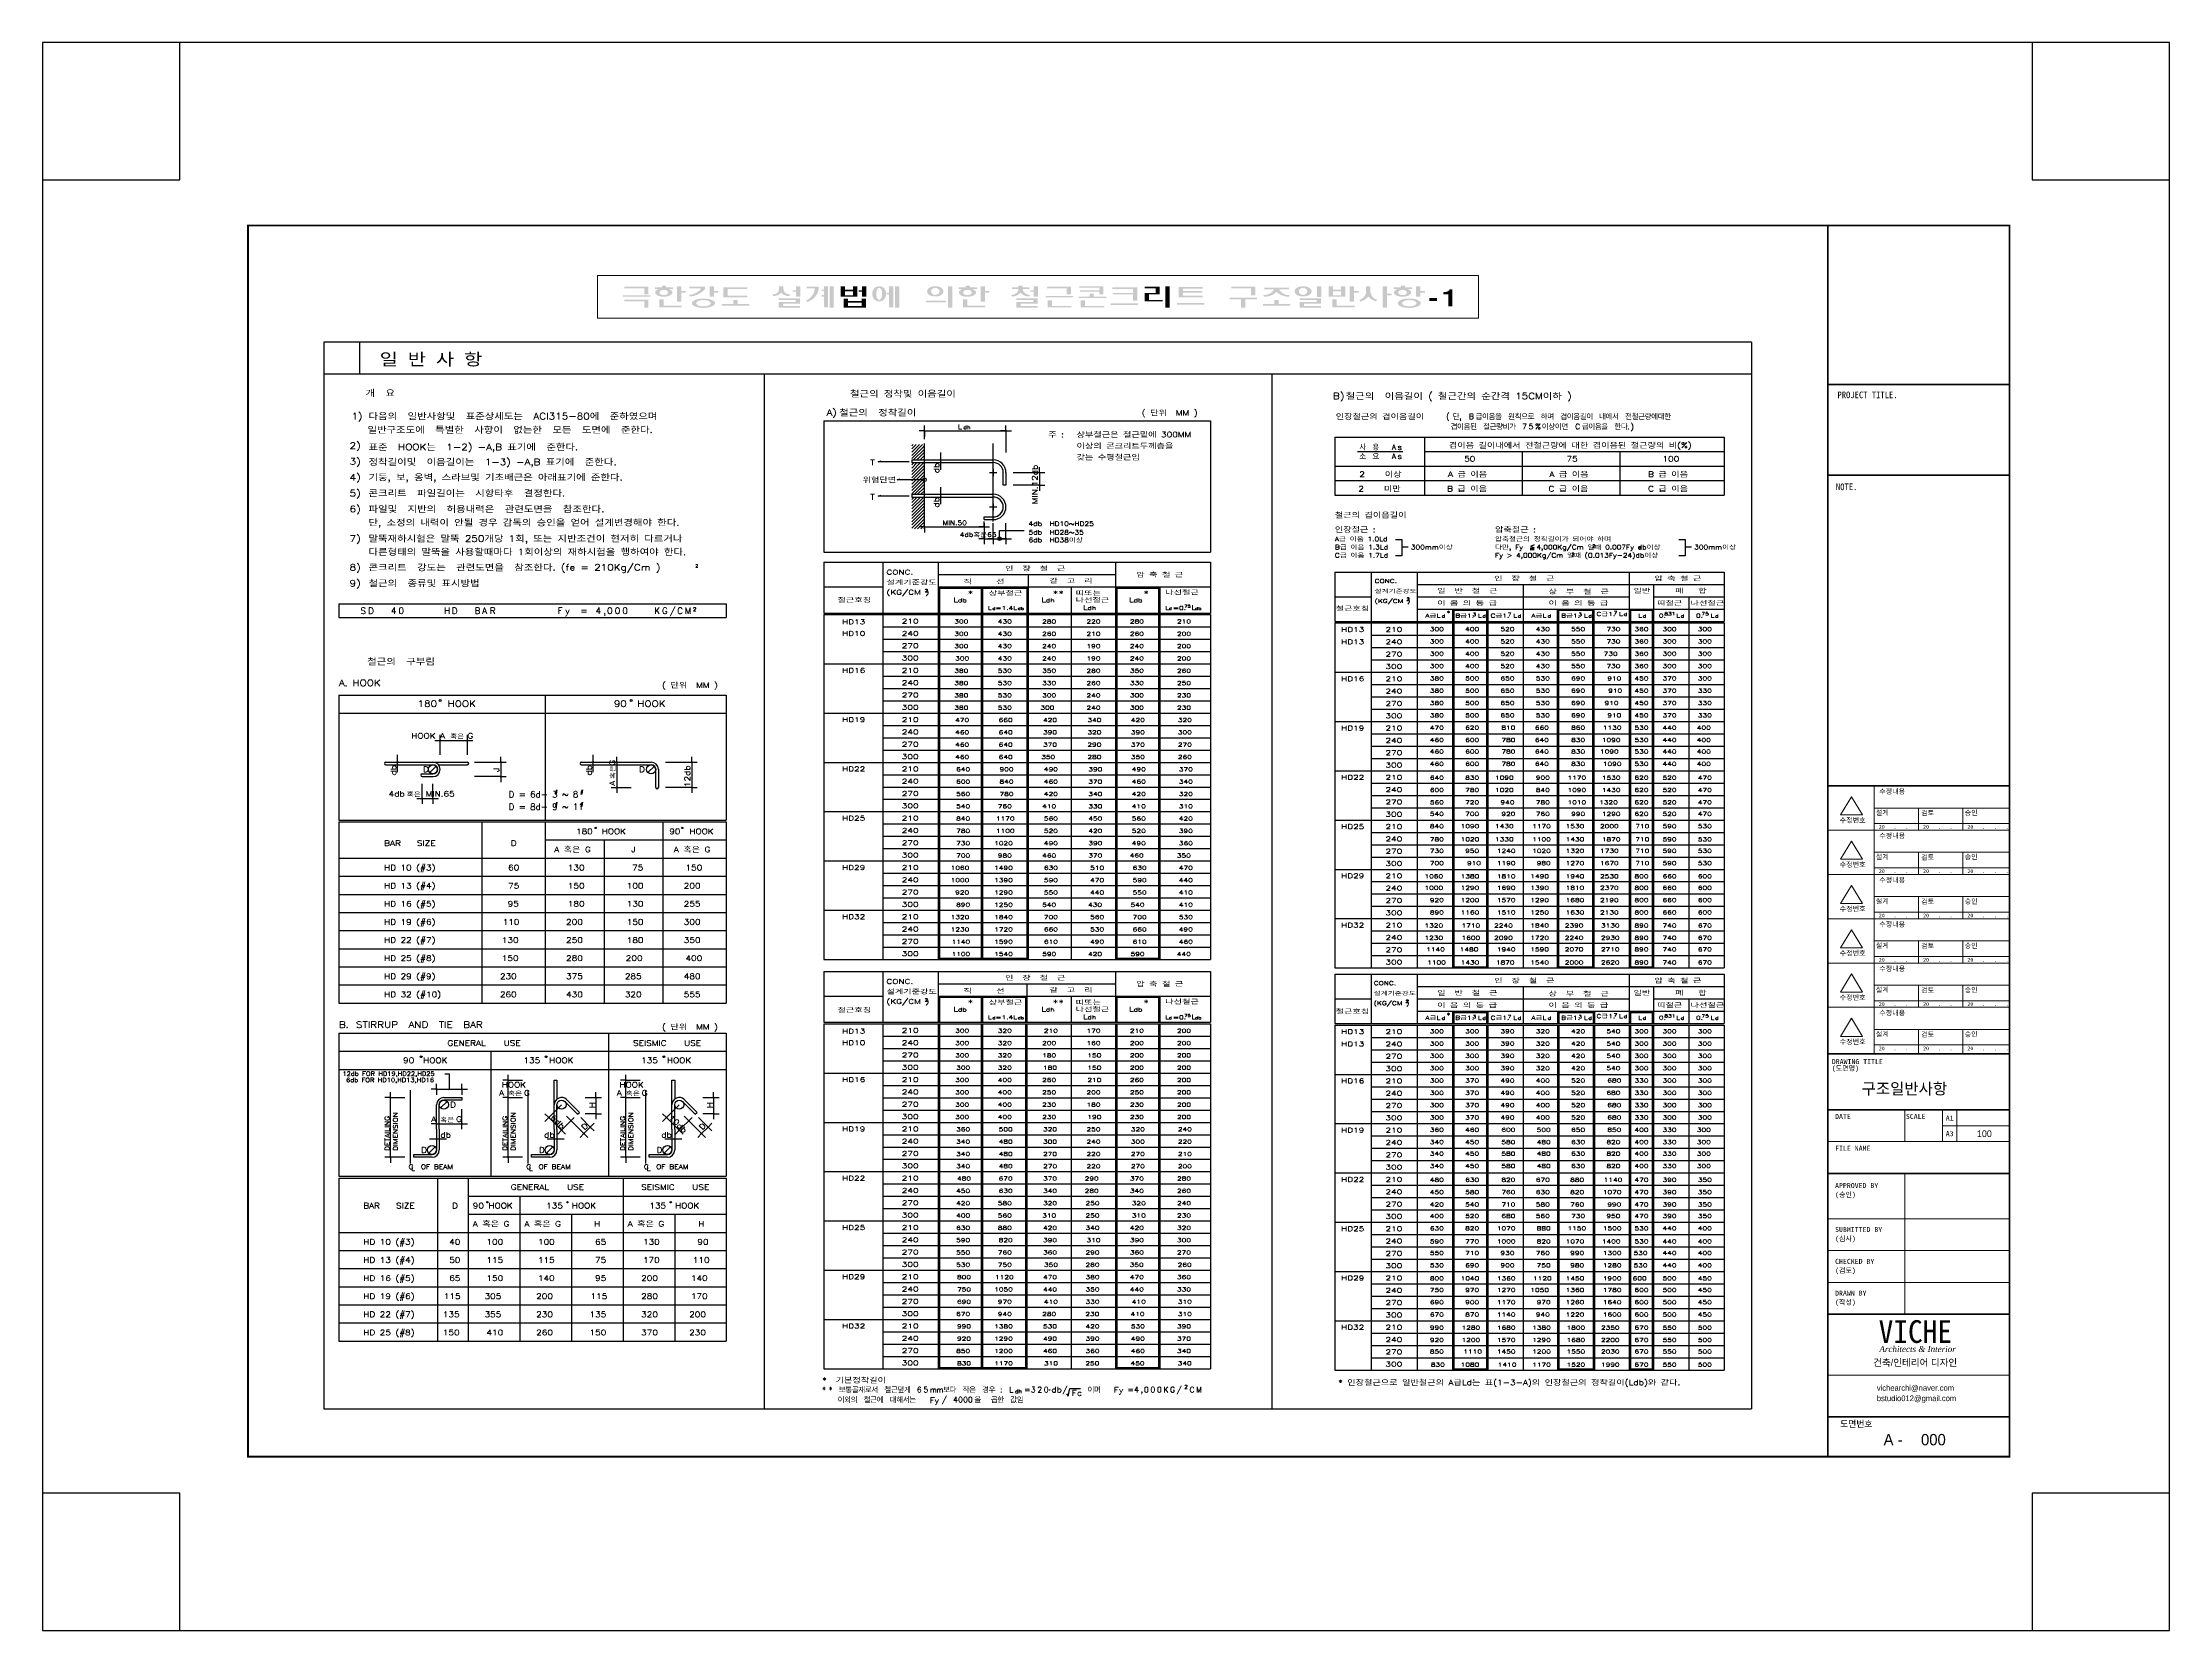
# Model space of a CAD drawing. Header units: millimetres. Extents: x 2237537 to 2823092, y 532110 to 734861.
# Drawn here: x 2448337 to 2542026, y 532110 to 602024 of the extents above; entities that cross this region are included whole.
import ezdxf
from ezdxf.enums import TextEntityAlignment as Align
from ezdxf.lldxf.tags import DXFTag

# ---------------------------------------------------------------- set-up
doc = ezdxf.new("R2010")
doc.units = ezdxf.units.MM
doc.header["$LTSCALE"] = 300
doc.header["$MEASUREMENT"] = 0
doc.layers.get('0').update_dxf_attribs({"lineweight": 0})
for name, color, linetype in [('2', 2, 'Continuous'), ('3', 3, 'Continuous'), ('4', 4, 'Continuous'), ('A-SHT', 9, 'Continuous'), ('BOX-T1', 3, 'Continuous'), ('BOX-T2', 4, 'Continuous'), ('CEN', 1, 'CEN'), ('COL', 2, 'Continuous'), ('COR', 4, 'Continuous'), ('FORM', 4, 'Continuous'), ('T', 3, 'Continuous'), ('TEX', 3, 'Continuous'), ('WAL', 3, 'Continuous'), ('도면층4', 3, 'Continuous')]:
    doc.layers.add(name, color=color, linetype=linetype)
doc.layers.add('text', color=7, linetype='Continuous', lineweight=30)
doc.layers.add('가구', color=8, linetype='Continuous', lineweight=5)
doc.styles.add('box3', font='Expo M.ttf')
doc.styles.add('box4', font='GulimChe.ttf')
doc.styles.add('doul2', font='TIMESI.TTF')
doc.styles.add('HS', font='romans__.ttf', dxfattribs={"width": 1.1, "bigfont": 'ghs'})
doc.styles.add('SIM', font='SIMPLEX')
doc.styles.add('STYLE1', font='DotumChe.ttf')
doc.styles.add('주열', font='Dotum.ttf')
doc.styles.add('타이틀', font='H2HDRM.TTF')
tags = doc.linetypes.add('CEN', pattern=[62, 60, -1, 0, -1]).pattern_tags.tags
tags[10:11] = [DXFTag(74, 4), DXFTag(75, 0), DXFTag(340, '0'), DXFTag(46, 1.0), DXFTag(50, 0.0), DXFTag(44, 0.0), DXFTag(45, 0.0)]
tags[8:9] = [DXFTag(74, 4), DXFTag(75, 0), DXFTag(340, '0'), DXFTag(46, 1.0), DXFTag(50, 0.0), DXFTag(44, 0.0), DXFTag(45, 0.0)]
tags[6:7] = [DXFTag(74, 4), DXFTag(75, 0), DXFTag(340, '0'), DXFTag(46, 1.0), DXFTag(50, 0.0), DXFTag(44, 0.0), DXFTag(45, 0.0)]
tags[4:5] = [DXFTag(74, 4), DXFTag(75, 0), DXFTag(340, '0'), DXFTag(46, 1.0), DXFTag(50, 0.0), DXFTag(44, 0.0), DXFTag(45, 0.0)]

# ---------------------------------------------------------------- blocks, each defined once
blk = doc.blocks.new('P')
at = {"layer": '2'}
for q in [(-600, 0), (0, 600), (600, 0), (0, -600)]:
    blk.add_line((0, 0), q, dxfattribs=at)
at = {"layer": '4'}
for radius in [50, 25]:
    blk.add_circle((0, 0), radius, dxfattribs=at)
blk = doc.blocks.new('*X90')
at = {"color": 0}
for p, q in [((69100, 104102), (70298, 105300)), ((69100, 104455), (69945, 105300)), ((69100, 104809), (69591, 105300)), ((69100, 105162), (69238, 105300)), ((69100, 103748), (70500, 105148)), ((69305, 103600), (70500, 104795)), ((69659, 103600), (70500, 104441)), ((70012, 103600), (70500, 104088)), ((70366, 103600), (70500, 103734))]:
    blk.add_line(p, q, dxfattribs=at)
blk = doc.blocks.new('*X91')
at = {"color": 0}
for p, q in [((69100, 101980), (70420, 103300)), ((69100, 102334), (70066, 103300)), ((69100, 102688), (69712, 103300)), ((69100, 103041), (69359, 103300)), ((69100, 101627), (70500, 103027)), ((69100, 101273), (70500, 102673)), ((69100, 100920), (70500, 102320)), ((69100, 100566), (70500, 101966)), ((69100, 100213), (70500, 101613)), ((69100, 99859), (70500, 101259)), ((69394, 99800), (70500, 100906)), ((69748, 99800), (70500, 100552)), ((70102, 99800), (70500, 100198)), ((70455, 99800), (70500, 99845))]:
    blk.add_line(p, q, dxfattribs=at)
blk = doc.blocks.new('FORM')
for p, q in [((156736, 34982), (156736, 34282)), ((157563, 34982), (157563, 34282)), ((157883, 34982), (157883, 34282)), ((155038, 34282), (159038, 34282)), ((157563, 34632), (159038, 34632)), ((156736, 33582), (156736, 30482)), ((155038, 32582), (159038, 32582)), ((155038, 31882), (159038, 31882)), ((155038, 31182), (159038, 31182))]:
    blk.add_line(p, q)
for points in [[(155561, 41874), (155320, 41473), (155801, 41473), (155561, 41874)], [(156063, 42115), (156063, 41140)], [(156063, 41627), (159038, 41627)], [(156063, 41286), (159038, 41286)], [(157039, 41627), (157039, 41140)], [(158014, 41627), (158014, 41140)], [(155038, 41140), (159038, 41140)], [(155038, 41140), (159038, 41140)], [(155561, 40899), (155320, 40497), (155801, 40497), (155561, 40899)], [(156063, 41140), (156063, 40164)], [(156063, 40652), (159038, 40652)], [(156063, 40311), (159038, 40311)], [(157039, 40652), (157039, 40164)], [(158014, 40652), (158014, 40164)], [(155038, 40164), (159038, 40164)], [(155038, 40164), (159038, 40164)], [(155561, 39924), (155320, 39522), (155801, 39522), (155561, 39924)], [(156063, 40164), (156063, 39189)], [(156063, 39677), (159038, 39677)], [(157039, 39677), (157039, 39189)], [(158014, 39677), (158014, 39189)], [(155038, 39189), (159038, 39189)], [(155038, 39189), (159038, 39189)], [(155561, 38948), (155320, 38547), (155801, 38547), (155561, 38948)], [(156063, 39335), (159038, 39335)], [(156063, 39189), (156063, 38214)], [(156063, 38702), (159038, 38702)], [(157039, 38702), (157039, 38214)], [(158014, 38702), (158014, 38214)], [(155038, 38214), (159038, 38214)], [(155038, 38214), (159038, 38214)], [(155561, 37973), (155320, 37571), (155801, 37571), (155561, 37973)], [(156063, 38360), (159038, 38360)], [(156063, 38214), (156063, 37239)], [(156063, 37726), (159038, 37726)], [(157039, 37726), (157039, 37239)], [(158014, 37726), (158014, 37239)], [(155038, 37239), (159038, 37239)], [(155038, 37239), (159038, 37239)], [(156063, 37385), (159038, 37385)], [(156063, 37239), (156063, 36213)], [(155561, 36998), (155320, 36596), (155801, 36596), (155561, 36998)], [(156063, 36751), (159038, 36751)], [(157039, 36751), (157039, 36213)], [(158014, 36751), (158014, 36213)], [(156063, 36410), (159038, 36410)], [(155038, 29140), (159038, 29140)]]:
    blk.add_lwpolyline(points)
at = {"layer": 'A-SHT'}
blk.add_lwpolyline([(157038, 42115), (159038, 42115)], dxfattribs=at)
at = {"layer": 'FORM', "flags": 128}
blk.add_lwpolyline([(162564, 26543), (159542, 26543), (159542, 23521), (162564, 23521), (162564, 58478), (159542, 58478), (159542, 55456), (162564, 55456), (162564, 58478), (115719, 58478), (115719, 55456), (118742, 55456), (118742, 58478), (115719, 58478), (115719, 23521), (118742, 23521), (118742, 26543), (115719, 26543), (115719, 23521), (162564, 23521)], dxfattribs=at)
at = {"layer": 'FORM', "const_width": 37.8}
blk.add_lwpolyline([(120245, 27347), (120245, 54452), (159038, 54452), (159038, 27347)], close=True, dxfattribs=at)
at = {"layer": 'FORM'}
for points, const_width in [([(159038, 50952), (155038, 50952)], 37.5), ([(159038, 48952), (155038, 48952)], 37.5), ([(155038, 42115), (159038, 42115)], 37.5), ([(155038, 36213), (159038, 36213)], 37.5), ([(155038, 34982), (159038, 34982)], 37.5), ([(155038, 33582), (159038, 33582)], 37.1), ([(155038, 30482), (159038, 30482)], 37.1), ([(155038, 28225), (159038, 28225)], 37.5)]:
    blk.add_lwpolyline(points, dxfattribs=dict(at, const_width=const_width))
at = {"layer": 'BOX-T2', "style": 'box4'}
for s, height, p in [('PROJECT TITLE.', 146.29, (155914, 50649)), ('NOTE.', 146.3, (155454, 48625))]:
    blk.add_text(s, height=height, dxfattribs=at).set_placement(p, align=Align.CENTER)
for s, height, p in [('수정내용', 110.6, (156172, 41937)), ('수정번호', 110.6, (155301, 41303)), ('설계', 110.6, (156098, 41472)), ('20   .   .   .', 82.9, (156163, 41171)), ('검토', 110.6, (157097, 41464)), ('20   .   .   .', 82.9, (157138, 41171)), ('승인', 110.6, (158054, 41468)), ('20   .   .   .', 82.9, (158114, 41171)), ('수정내용', 110.6, (156172, 40962)), ('수정번호', 110.6, (155301, 40328)), ('설계', 110.6, (156098, 40496)), ('검토', 110.6, (157097, 40488)), ('승인', 110.6, (158054, 40493)), ('20   .   .   .', 82.9, (156163, 40195)), ('수정내용', 110.6, (156172, 39986)), ('20   .   .   .', 82.9, (157138, 40195)), ('20   .   .   .', 82.9, (158114, 40195)), ('수정번호', 110.6, (155301, 39353)), ('설계', 110.6, (156098, 39521)), ('검토', 110.6, (157097, 39513)), ('승인', 110.6, (158054, 39518)), ('20   .   .   .', 82.9, (156163, 39220)), ('수정내용', 110.6, (156172, 39011)), ('20   .   .   .', 82.9, (157138, 39220)), ('20   .   .   .', 82.9, (158114, 39220)), ('수정번호', 110.6, (155301, 38377)), ('설계', 110.6, (156098, 38546)), ('검토', 110.6, (157097, 38538)), ('승인', 110.6, (158054, 38542)), ('20   .   .   .', 82.9, (156163, 38245)), ('수정내용', 110.6, (156172, 38036)), ('20   .   .   .', 82.9, (157138, 38245)), ('20   .   .   .', 82.9, (158114, 38245)), ('수정번호', 110.6, (155301, 37402)), ('설계', 110.6, (156098, 37571)), ('검토', 110.6, (157097, 37563)), ('승인', 110.6, (158054, 37567)), ('20   .   .   .', 82.9, (156163, 37270)), ('수정내용', 110.6, (156172, 37061)), ('20   .   .   .', 82.9, (157138, 37270)), ('20   .   .   .', 82.9, (158114, 37270)), ('수정번호', 110.6, (155301, 36427)), ('설계', 110.6, (156098, 36595)), ('검토', 110.6, (157097, 36587)), ('승인', 110.6, (158054, 36592)), ('DRAWING TITLE', 110.59, (155127, 35989)), ('20   .   .   .', 82.9, (156163, 36294)), ('20   .   .   .', 82.9, (157138, 36294)), ('20   .   .   .', 82.9, (158114, 36294)), ('(도면명)', 110.6, (155127, 35843)), ('DATE', 110.6, (155199, 34781)), ('SCALE', 110.6, (156759, 34781)), ('A1', 110.6, (157637, 34746)), ('A3', 110.6, (157637, 34402)), ('FILE NAME', 110.6, (155199, 34081)), ('APPROVED BY', 110.59, (155199, 33260)), ('(승인)', 110.6, (155199, 33060)), ('SUBMITTED BY', 110.59, (155199, 32291)), ('(심사)', 110.6, (155199, 32091)), ('CHECKED BY', 110.6, (155199, 31591)), ('(검토)', 110.6, (155199, 31391)), ('DRAWN BY', 110.6, (155199, 30891)), ('(작성)', 110.6, (155199, 30691)), ('도면번호', 138.3, (155310, 28000))]:
    blk.add_text(s, height=height, dxfattribs=at).set_placement(p)

msp = doc.modelspace()

# ---------------------------------------------------------------- hatches: boundary and pattern name
at = {"layer": 'text'}
h = msp.add_hatch(color=256, dxfattribs=at)
h.paths.add_polyline_path([(2473963.6, 591206.7), (2473963.6, 591275.6), (2475027, 591275.6), (2475027, 590940.8), (2474837.9, 590940.8), (2474837.9, 591206.7)])
h.paths.add_polyline_path([(2473904.5, 590832.5), (2473904.5, 590901.4), (2475109.7, 590901.4), (2475109.7, 590832.5)])
h.paths.add_polyline_path([(2473963.6, 590635.6), (2473963.6, 590704.5), (2475027, 590704.5), (2475027, 590350.1), (2474837.9, 590350.1), (2474837.9, 590635.6)])
h = msp.add_hatch(color=256, dxfattribs=at)
h.paths.add_polyline_path([(2475499.6, 591177.1), (2475310.6, 591177.1), (2475310.6, 591246.1), (2475617.8, 591246.1), (2475617.8, 591315), (2475806.8, 591315), (2475806.8, 591246.1), (2476114, 591246.1), (2476114, 591177.1), (2475901.3, 591177.1), (2475930.1, 591166.7), (2475957.9, 591154.4), (2475984.4, 591140.4), (2476009.5, 591124.7), (2476033.1, 591107.3), (2476054.9, 591088.5), (2476067.8, 591066.9), (2476075.7, 591043.6), (2476078.4, 591019.6), (2476075.7, 590995.5), (2476067.8, 590972.3), (2476054.9, 590950.7), (2476029.6, 590929.6), (2476002.3, 590910.2), (2475973.3, 590892.7), (2475942.7, 590877.1), (2475910.8, 590863.6), (2475877.7, 590852.2), (2475813.3, 590840.4), (2475747.8, 590833.9), (2475681.9, 590832.8), (2475616.1, 590837.2), (2475551.2, 590847), (2475487.8, 590862.1), (2475460.7, 590872.5), (2475434.8, 590884.8), (2475410.2, 590898.9), (2475387.1, 590914.7), (2475365.6, 590932), (2475346, 590950.7), (2475333.1, 590972.3), (2475325.2, 590995.5), (2475322.6, 591019.6), (2475325.2, 591043.6), (2475333.1, 591066.9), (2475346, 591088.5), (2475367.3, 591107.8), (2475390.6, 591125.5), (2475415.7, 591141.4), (2475442.4, 591155.4), (2475470.4, 591167.3)])
h.paths.add_polyline_path([(2475558.7, 591098.4), (2475602.2, 591119.7), (2475650.2, 591133), (2475700.5, 591137.4), (2475750.7, 591133), (2475798.7, 591119.7), (2475842.2, 591098.4), (2475867.5, 591076.6), (2475883.6, 591049.5), (2475889.1, 591019.6), (2475883.6, 590989.7), (2475867.5, 590962.6), (2475842.2, 590940.8), (2475798.7, 590919.5), (2475750.7, 590906.2), (2475700.5, 590901.8), (2475650.2, 590906.2), (2475602.2, 590919.5), (2475558.7, 590940.8), (2475533.5, 590962.6), (2475517.3, 590989.7), (2475511.8, 591019.6), (2475517.3, 591049.5), (2475533.5, 591076.6)], flags=16)
h.paths.add_polyline_path([(2476279.4, 590615.9), (2476279.4, 591295.3), (2476468.5, 591295.3), (2476468.5, 591078.7), (2476669.3, 591078.7), (2476669.3, 591009.8), (2476468.5, 591009.8), (2476468.5, 590615.9)])
h.paths.add_polyline_path([(2475511.4, 590714.4), (2475700.5, 590714.4), (2475700.5, 590438.7), (2476492.1, 590438.7), (2476492.1, 590369.7), (2475511.4, 590369.7)])
h = msp.add_hatch(color=256, dxfattribs=at)
h.paths.add_polyline_path([(2477720.9, 590832.5), (2477720.9, 591295.3), (2477909.9, 591295.3), (2477909.9, 591078.7), (2478110.8, 591078.7), (2478110.8, 591009.8), (2477909.9, 591009.8), (2477909.9, 590832.5)])
h.paths.add_polyline_path([(2477236.5, 590734.1), (2477306.7, 590744.9), (2477377.7, 590751.4), (2477449.1, 590753.6), (2477520.5, 590751.4), (2477591.6, 590744.9), (2477661.8, 590734.1), (2477706.6, 590724.6), (2477750.4, 590712.2), (2477792.9, 590697), (2477833.8, 590679.1), (2477872.9, 590658.6), (2477909.9, 590635.6), (2477935.3, 590610.1), (2477951.3, 590579.8), (2477956.8, 590547), (2477951.3, 590514.2), (2477935.3, 590483.9), (2477909.9, 590458.4), (2477872.9, 590435.4), (2477833.8, 590414.8), (2477792.9, 590396.9), (2477750.4, 590381.7), (2477706.6, 590369.4), (2477661.8, 590359.9), (2477591.6, 590349.1), (2477520.5, 590342.5), (2477449.1, 590340.4), (2477377.7, 590342.5), (2477306.7, 590349.1), (2477236.5, 590359.9), (2477191.7, 590369.4), (2477147.9, 590381.7), (2477105.4, 590396.9), (2477064.5, 590414.8), (2477025.4, 590435.4), (2476988.3, 590458.4), (2476963, 590483.9), (2476946.9, 590514.2), (2476941.5, 590547), (2476946.9, 590579.8), (2476963, 590610.1), (2476988.3, 590635.6), (2477024.8, 590659.5), (2477063.6, 590680.5), (2477104.5, 590698.7), (2477147.2, 590713.7), (2477191.3, 590725.5)])
h.paths.add_polyline_path([(2477283.7, 590665.1), (2477338, 590676), (2477393.3, 590682.5), (2477449.1, 590684.7), (2477504.9, 590682.5), (2477560.2, 590676), (2477614.6, 590665.1), (2477639.4, 590658.6), (2477663.3, 590649.9), (2477686.1, 590639.2), (2477707.3, 590626.6), (2477726.9, 590612.2), (2477744.5, 590596.2), (2477757.2, 590581.6), (2477765.1, 590564.8), (2477767.8, 590547), (2477765.1, 590529.1), (2477757.2, 590512.4), (2477744.5, 590497.7), (2477726.9, 590481.8), (2477707.3, 590467.4), (2477686.1, 590454.8), (2477663.3, 590444.1), (2477639.4, 590435.4), (2477614.6, 590428.8), (2477560.2, 590418), (2477504.9, 590411.5), (2477449.1, 590409.3), (2477393.3, 590411.5), (2477338, 590418), (2477283.7, 590428.8), (2477258.9, 590435.4), (2477234.9, 590444.1), (2477212.2, 590454.8), (2477191, 590467.4), (2477171.4, 590481.8), (2477153.8, 590497.7), (2477141.1, 590512.4), (2477133.2, 590529.1), (2477130.5, 590547), (2477133.2, 590564.8), (2477141.1, 590581.6), (2477153.8, 590596.2), (2477171.4, 590612.2), (2477191, 590626.6), (2477212.2, 590639.2), (2477234.9, 590649.9), (2477258.9, 590658.6)], flags=16)
h.paths.add_polyline_path([(2477331, 591177.1), (2477331, 591206.7), (2476822.9, 591206.7), (2476822.9, 591275.6), (2477520, 591275.6), (2477520, 591177.1), (2477437.3, 591088.1), (2477339.7, 591010.4), (2477229.2, 590945.7), (2477108.3, 590895.4), (2476979.8, 590860.7), (2476846.6, 590842.4), (2476822.9, 590911.3), (2476924.5, 590927.3), (2477022, 590955.7), (2477113.4, 590995.9), (2477196.5, 591047), (2477269.6, 591107.9)])
h = msp.add_hatch(color=256, dxfattribs=at)
h.paths.add_polyline_path([(2478323.5, 590812.8), (2478323.5, 591246.1), (2479386.9, 591246.1), (2479386.9, 591177.1), (2478512.5, 591177.1), (2478512.5, 590881.7), (2479386.9, 590881.7), (2479386.9, 590812.8)])
h.paths.add_polyline_path([(2478264.4, 590438.7), (2478264.4, 590507.6), (2478772.5, 590507.6), (2478772.5, 590684.8), (2478961.5, 590684.8), (2478961.5, 590507.6), (2479469.6, 590507.6), (2479469.6, 590438.7)])
h = msp.add_hatch(color=256, dxfattribs=at)
h.paths.add_polyline_path([(2481526.8, 590832.5), (2481526.8, 591049.1), (2481373.2, 591049.1), (2481373.2, 591118.1), (2481526.8, 591118.1), (2481526.8, 591295.3), (2481715.9, 591295.3), (2481715.9, 590832.5)])
h.paths.add_polyline_path([(2480758.8, 590694.7), (2480758.8, 590763.6), (2481704.1, 590763.6), (2481704.1, 590527.3), (2480947.9, 590527.3), (2480947.9, 590419), (2481704.1, 590419), (2481704.1, 590350.1), (2480758.8, 590350.1), (2480758.8, 590596.2), (2481515, 590596.2), (2481515, 590694.7)])
h.paths.add_polyline_path([(2480782.5, 591177.1), (2480782.5, 591295.3), (2480971.5, 591295.3), (2480971.5, 591177.1), (2480981.3, 591113.3), (2481010.6, 591053.8), (2481057.6, 591002.7), (2481118.9, 590963.6), (2481190.3, 590939.1), (2481266.9, 590931), (2481231.5, 590862.1), (2481163.2, 590866.4), (2481096.7, 590879.5), (2481033.3, 590901), (2480974.6, 590930.4), (2480922.1, 590966.9), (2480877, 591009.8), (2480831.9, 590966.9), (2480779.3, 590930.4), (2480720.7, 590901), (2480657.3, 590879.5), (2480590.7, 590866.4), (2480522.5, 590862.1), (2480487.1, 590931), (2480563.7, 590939.1), (2480635.1, 590963.6), (2480696.4, 591002.7), (2480743.4, 591053.8), (2480772.7, 591113.3)])
h = msp.add_hatch(color=256, dxfattribs=at)
h.paths.add_polyline_path([(2482661.1, 591147.6), (2482755.6, 591147.6), (2482755.6, 591295.3), (2482932.9, 591295.3), (2482932.9, 590369.7), (2482755.6, 590369.7), (2482755.6, 590842.4), (2482661.1, 590842.4), (2482661.1, 590911.3), (2482755.6, 590911.3), (2482755.6, 591078.7), (2482661.1, 591078.7)])
h.paths.add_polyline_path([(2483003.8, 591295.3), (2483181, 591295.3), (2483181, 590350.1), (2483121.9, 590350.1), (2483003.8, 590350.1)])
h.paths.add_polyline_path([(2482342.1, 591137.8), (2482342.1, 591206.7), (2481999.5, 591206.7), (2481999.5, 591275.6), (2482519.3, 591275.6), (2482519.3, 591137.8), (2482485.3, 591021.7), (2482428.2, 590912), (2482349.7, 590812), (2482252.2, 590724.4), (2482138.2, 590651.8), (2482011.3, 590596.2), (2481975.8, 590665.1), (2482071.3, 590720.8), (2482155.3, 590788.1), (2482225.9, 590865.4), (2482281.4, 590950.8), (2482320.5, 591042.3)])
h = msp.add_hatch(color=256, dxfattribs=at)
h.paths.add_polyline_path([(2483500, 590832.5), (2483500, 591285.4), (2483689.1, 591285.4), (2483689.1, 591137.8), (2484043.5, 591137.8), (2484043.5, 591285.4), (2484232.6, 591285.4), (2484232.6, 590832.5)])
h.paths.add_polyline_path([(2483689.1, 590901.4), (2483689.1, 591068.8), (2484043.5, 591068.8), (2484043.5, 590901.4)], flags=16)
h.paths.add_polyline_path([(2484433.4, 590832.5), (2484433.4, 591049.1), (2484279.8, 591049.1), (2484279.8, 591118.1), (2484433.4, 591118.1), (2484433.4, 591295.3), (2484622.5, 591295.3), (2484622.5, 590832.5)])
h.paths.add_polyline_path([(2483630, 590350.1), (2483630, 590743.9), (2483819, 590743.9), (2483819, 590645.4), (2484421.6, 590645.4), (2484421.6, 590743.9), (2484610.7, 590743.9), (2484610.7, 590350.1)])
h.paths.add_polyline_path([(2483819, 590419), (2483819, 590576.5), (2484421.6, 590576.5), (2484421.6, 590419)], flags=16)
h = msp.add_hatch(color=256, dxfattribs=at)
h.paths.add_polyline_path([(2485083.3, 591275.6), (2485117.5, 591286.4), (2485153.2, 591292.9), (2485189.6, 591295.1), (2485226.1, 591292.9), (2485261.8, 591286.4), (2485295.9, 591275.6), (2485321.9, 591263.7), (2485346.5, 591249.8), (2485369.3, 591234), (2485390.3, 591216.6), (2485409.2, 591197.6), (2485425.9, 591177.1), (2485464.2, 591108.7), (2485487.6, 591035.7), (2485495.5, 590960.5), (2485487.6, 590885.3), (2485464.2, 590812.4), (2485425.9, 590743.9), (2485409.2, 590723.5), (2485390.3, 590704.5), (2485369.3, 590687), (2485346.5, 590671.3), (2485321.9, 590657.4), (2485295.9, 590645.4), (2485261.8, 590634.7), (2485226.1, 590628.1), (2485189.6, 590625.9), (2485153.2, 590628.1), (2485117.5, 590634.7), (2485083.3, 590645.4), (2485057.3, 590657.4), (2485032.8, 590671.3), (2485009.9, 590687), (2484988.9, 590704.5), (2484970, 590723.5), (2484953.3, 590743.9), (2484915, 590812.4), (2484891.6, 590885.3), (2484883.7, 590960.5), (2484891.6, 591035.7), (2484915, 591108.7), (2484953.3, 591177.1), (2484970, 591197.6), (2484988.9, 591216.6), (2485009.9, 591234), (2485032.8, 591249.8), (2485057.3, 591263.7)])
h.paths.add_polyline_path([(2485142.3, 591206.7), (2485155.4, 591217.2), (2485171.7, 591223.9), (2485189.6, 591226.2), (2485207.5, 591223.9), (2485223.8, 591217.2), (2485236.9, 591206.7), (2485250.5, 591193.9), (2485262.8, 591180.2), (2485273.5, 591165.7), (2485282.7, 591150.4), (2485290.2, 591134.5), (2485295.9, 591118.1), (2485308.3, 591066.1), (2485315.8, 591013.5), (2485318.3, 590960.5), (2485315.8, 590907.6), (2485308.3, 590855), (2485295.9, 590803), (2485290.2, 590786.6), (2485282.7, 590770.7), (2485273.5, 590755.4), (2485262.8, 590740.8), (2485250.5, 590727.1), (2485236.9, 590714.4), (2485223.8, 590703.9), (2485207.5, 590697.1), (2485189.6, 590694.8), (2485171.7, 590697.1), (2485155.4, 590703.9), (2485142.3, 590714.4), (2485128.7, 590727.1), (2485116.4, 590740.8), (2485105.7, 590755.4), (2485096.5, 590770.7), (2485089, 590786.6), (2485083.3, 590803), (2485070.9, 590855), (2485063.4, 590907.6), (2485060.9, 590960.5), (2485063.4, 591013.5), (2485070.9, 591066.1), (2485083.3, 591118.1), (2485089, 591134.5), (2485096.5, 591150.4), (2485105.7, 591165.7), (2485116.4, 591180.2), (2485128.7, 591193.9)], flags=16)
h.paths.add_polyline_path([(2485508.6, 590931), (2485508.6, 590999.9), (2485626.8, 590999.9), (2485626.8, 591295.3), (2485815.8, 591295.3), (2485815.8, 590369.7), (2485626.8, 590369.7), (2485626.8, 590931)])
h.paths.add_polyline_path([(2485886.7, 590350.1), (2485886.7, 591295.3), (2486075.8, 591295.3), (2486075.8, 590350.1)])
h = msp.add_hatch(color=256, dxfattribs=at)
h.paths.add_polyline_path([(2487447.7, 591255.9), (2487516.1, 591277.5), (2487587.5, 591290.6), (2487660.4, 591295), (2487733.3, 591290.6), (2487804.7, 591277.5), (2487873.1, 591255.9), (2487951.2, 591211.7), (2488003.3, 591146), (2488021.6, 591068.8), (2488003.3, 590991.6), (2487951.2, 590926), (2487873.1, 590881.7), (2487804.7, 590860.2), (2487733.3, 590847.1), (2487660.4, 590842.7), (2487587.5, 590847.1), (2487516.1, 590860.2), (2487447.7, 590881.7), (2487369.6, 590926), (2487317.5, 590991.6), (2487299.3, 591068.8), (2487317.5, 591146), (2487369.6, 591211.7)])
h.paths.add_polyline_path([(2487471.4, 591068.8), (2487496.7, 591147.6), (2487565.9, 591205.3), (2487660.4, 591226.4), (2487754.9, 591205.3), (2487824.1, 591147.6), (2487849.5, 591068.8), (2487824.1, 590990.1), (2487754.9, 590932.4), (2487660.4, 590911.3), (2487565.9, 590932.4), (2487496.7, 590990.1)], flags=16)
h.paths.add_polyline_path([(2487246.9, 590586.4), (2487246.9, 590655.3), (2488133, 590655.3), (2488133, 590586.4)])
h.paths.add_polyline_path([(2488227.6, 590350.1), (2488227.6, 591295.3), (2488416.6, 591295.3), (2488416.6, 590350.1)])
h = msp.add_hatch(color=256, dxfattribs=at)
h.paths.add_polyline_path([(2488877.4, 591177.1), (2488688.4, 591177.1), (2488688.4, 591246.1), (2488995.6, 591246.1), (2488995.6, 591315), (2489184.6, 591315), (2489184.6, 591246.1), (2489491.8, 591246.1), (2489491.8, 591177.1), (2489279.1, 591177.1), (2489307.9, 591166.7), (2489335.7, 591154.4), (2489362.2, 591140.4), (2489387.3, 591124.7), (2489410.9, 591107.3), (2489432.7, 591088.5), (2489445.6, 591066.9), (2489453.5, 591043.6), (2489456.2, 591019.6), (2489453.5, 590995.5), (2489445.6, 590972.3), (2489432.7, 590950.7), (2489407.4, 590929.6), (2489380.1, 590910.2), (2489351.1, 590892.7), (2489320.5, 590877.1), (2489288.6, 590863.6), (2489255.5, 590852.2), (2489191.1, 590840.4), (2489125.6, 590833.9), (2489059.7, 590832.8), (2488993.9, 590837.2), (2488929, 590847), (2488865.6, 590862.1), (2488838.5, 590872.5), (2488812.6, 590884.8), (2488788, 590898.9), (2488764.9, 590914.7), (2488743.4, 590932), (2488723.8, 590950.7), (2488710.9, 590972.3), (2488703, 590995.5), (2488700.4, 591019.6), (2488703, 591043.6), (2488710.9, 591066.9), (2488723.8, 591088.5), (2488745.1, 591107.8), (2488768.4, 591125.5), (2488793.5, 591141.4), (2488820.1, 591155.4), (2488848.2, 591167.3)])
h.paths.add_polyline_path([(2488936.5, 591098.4), (2488980, 591119.7), (2489028, 591133), (2489078.3, 591137.4), (2489128.5, 591133), (2489176.5, 591119.7), (2489220, 591098.4), (2489245.3, 591076.6), (2489261.4, 591049.5), (2489266.9, 591019.6), (2489261.4, 590989.7), (2489245.3, 590962.6), (2489220, 590940.8), (2489176.5, 590919.5), (2489128.5, 590906.2), (2489078.3, 590901.8), (2489028, 590906.2), (2488980, 590919.5), (2488936.5, 590940.8), (2488911.3, 590962.6), (2488895.1, 590989.7), (2488889.6, 591019.6), (2488895.1, 591049.5), (2488911.3, 591076.6)], flags=16)
h.paths.add_polyline_path([(2489657.2, 590615.9), (2489657.2, 591295.3), (2489846.3, 591295.3), (2489846.3, 591078.7), (2490047.1, 591078.7), (2490047.1, 591009.8), (2489846.3, 591009.8), (2489846.3, 590615.9)])
h.paths.add_polyline_path([(2488889.2, 590714.4), (2489078.3, 590714.4), (2489078.3, 590438.7), (2489869.9, 590438.7), (2489869.9, 590369.7), (2488889.2, 590369.7)])
h = msp.add_hatch(color=256, dxfattribs=at)
h.paths.add_polyline_path([(2491998.1, 590832.5), (2491998.1, 591049.1), (2491844.5, 591049.1), (2491844.5, 591118.1), (2491998.1, 591118.1), (2491998.1, 591295.3), (2492187.1, 591295.3), (2492187.1, 590832.5)])
h.paths.add_polyline_path([(2491230.1, 590694.7), (2491230.1, 590763.6), (2492175.3, 590763.6), (2492175.3, 590527.3), (2491419.1, 590527.3), (2491419.1, 590419), (2492175.3, 590419), (2492175.3, 590350.1), (2491230.1, 590350.1), (2491230.1, 590596.2), (2491986.2, 590596.2), (2491986.2, 590694.7)])
h.paths.add_polyline_path([(2491324.6, 591177.1), (2491041, 591177.1), (2491041, 591246.1), (2491324.6, 591246.1), (2491324.6, 591315), (2491513.6, 591315), (2491513.6, 591246.1), (2491797.2, 591246.1), (2491797.2, 591177.1), (2491513.6, 591177.1), (2491525.9, 591108.9), (2491558.4, 591045.4), (2491609.1, 590990.8), (2491674.6, 590948.6), (2491750.7, 590921.5), (2491832.6, 590911.3), (2491797.2, 590842.4), (2491723.4, 590847.9), (2491651.6, 590863.1), (2491583.6, 590887.6), (2491521.2, 590920.8), (2491465.9, 590961.9), (2491419.1, 591009.8), (2491372.3, 590961.9), (2491317, 590920.8), (2491254.6, 590887.6), (2491186.6, 590863.1), (2491114.8, 590847.9), (2491041, 590842.4), (2491005.6, 590911.3), (2491087.5, 590921.5), (2491163.6, 590948.6), (2491229.1, 590990.8), (2491279.8, 591045.4), (2491312.3, 591108.9)])
h = msp.add_hatch(color=256, dxfattribs=at)
h.paths.add_polyline_path([(2492577, 591206.7), (2492577, 591275.6), (2493640.4, 591275.6), (2493640.4, 590940.8), (2493451.3, 590940.8), (2493451.3, 591206.7)])
h.paths.add_polyline_path([(2492529.7, 590803), (2492529.7, 590871.9), (2493723.1, 590871.9), (2493723.1, 590803)])
h.paths.add_polyline_path([(2492612.5, 590359.9), (2492612.5, 590675), (2492801.5, 590675), (2492801.5, 590428.8), (2493652.2, 590428.8), (2493652.2, 590359.9)])
h = msp.add_hatch(color=256, dxfattribs=at)
h.paths.add_polyline_path([(2494006.7, 591226.4), (2494006.7, 591295.3), (2495070.1, 591295.3), (2495070.1, 590940.8), (2494881, 590940.8), (2494881, 591049.1), (2494030.3, 591049.1), (2494030.3, 591118.1), (2494881, 591118.1), (2494881, 591226.4)])
h.paths.add_polyline_path([(2493983, 590773.4), (2493983, 590842.4), (2494455.7, 590842.4), (2494455.7, 590960.5), (2494644.7, 590960.5), (2494644.7, 590842.4), (2495200, 590842.4), (2495200, 590773.4)])
h.paths.add_polyline_path([(2494065.7, 590359.9), (2494065.7, 590675), (2494254.8, 590675), (2494254.8, 590428.8), (2495105.5, 590428.8), (2495105.5, 590359.9)])
h = msp.add_hatch(color=256, dxfattribs=at)
h.paths.add_polyline_path([(2495460, 591177.1), (2495460, 591246.1), (2496558.8, 591246.1), (2496558.8, 590655.3), (2496369.7, 590655.3), (2496369.7, 590931), (2495495.4, 590931), (2495495.4, 590999.9), (2496369.7, 590999.9), (2496369.7, 591177.1)])
h.paths.add_polyline_path([(2495389.1, 590468.2), (2495389.1, 590547), (2496594.2, 590547), (2496594.2, 590468.2)])
h = msp.add_hatch(color=256, dxfattribs=at)
h.paths.add_polyline_path([(2496889.6, 590625.7), (2496889.6, 590999.9), (2497362.2, 590999.9), (2497362.2, 591206.7), (2496889.6, 591206.7), (2496889.6, 591275.6), (2497551.3, 591275.6), (2497551.3, 590931), (2497078.7, 590931), (2497078.7, 590694.7), (2497681.3, 590694.7), (2497681.3, 590625.7)])
h.paths.add_polyline_path([(2497799.4, 590350.1), (2497799.4, 591295.3), (2497988.5, 591295.3), (2497988.5, 590350.1)])
h = msp.add_hatch(color=256, dxfattribs=at)
h.paths.add_polyline_path([(2498378.4, 590803), (2498378.4, 591255.9), (2499441.7, 591255.9), (2499441.7, 591187), (2498567.4, 591187), (2498567.4, 591078.7), (2499406.3, 591078.7), (2499406.3, 591009.8), (2498567.4, 591009.8), (2498567.4, 590881.7), (2499441.7, 590881.7), (2499441.7, 590803)])
h.paths.add_polyline_path([(2498307.5, 590487.9), (2498307.5, 590556.8), (2499512.6, 590556.8), (2499512.6, 590487.9)])
h = msp.add_hatch(color=256, dxfattribs=at)
h.paths.add_polyline_path([(2500695.6, 591206.7), (2500695.6, 591275.6), (2501759, 591275.6), (2501759, 590901.4), (2501569.9, 590901.4), (2501569.9, 591206.7)])
h.paths.add_polyline_path([(2500624.7, 590724.2), (2500624.7, 590793.1), (2501829.8, 590793.1), (2501829.8, 590724.2), (2501321.8, 590724.2), (2501321.8, 590350.1), (2501132.7, 590350.1), (2501132.7, 590724.2)])
h = msp.add_hatch(color=256, dxfattribs=at)
h.paths.add_polyline_path([(2502089.8, 590438.7), (2502089.8, 590507.6), (2502597.8, 590507.6), (2502597.8, 590684.8), (2502786.9, 590684.8), (2502786.9, 590507.6), (2503295, 590507.6), (2503295, 590438.7)])
h.paths.add_polyline_path([(2502586, 591157.4), (2502148.9, 591157.4), (2502148.9, 591226.4), (2503235.9, 591226.4), (2503235.9, 591157.4), (2502798.7, 591157.4), (2502847.2, 591085.2), (2502911.4, 591022.1), (2502989.1, 590970.5), (2503077.2, 590932.3), (2503172.4, 590909), (2503271.3, 590901.4), (2503235.9, 590832.5), (2503132.4, 590838.7), (2503031.1, 590857.7), (2502934.4, 590889.1), (2502844.4, 590932.2), (2502763.1, 590985.9), (2502692.4, 591049.1), (2502621.6, 590985.9), (2502540.3, 590932.2), (2502450.3, 590889.1), (2502353.6, 590857.7), (2502252.4, 590838.7), (2502148.9, 590832.5), (2502113.4, 590901.4), (2502212.3, 590909), (2502307.6, 590932.3), (2502395.7, 590970.5), (2502473.3, 591022.1), (2502537.6, 591085.2)])
h = msp.add_hatch(color=256, dxfattribs=at)
h.paths.add_polyline_path([(2503625.8, 591246.1), (2503701.1, 591272.5), (2503780.6, 591288.7), (2503862.1, 591294.1), (2503943.6, 591288.7), (2504023, 591272.5), (2504098.4, 591246.1), (2504122, 591233.3), (2504144.2, 591218.9), (2504164.9, 591203), (2504184, 591185.8), (2504201.2, 591167.3), (2504216.6, 591147.6), (2504229.3, 591122.5), (2504237, 591096), (2504239.6, 591068.8), (2504237, 591041.7), (2504229.3, 591015.2), (2504216.6, 590990.1), (2504201.2, 590970.4), (2504184, 590951.9), (2504164.9, 590934.6), (2504144.2, 590918.8), (2504122, 590904.4), (2504098.4, 590891.6), (2504023, 590865.1), (2503943.6, 590849), (2503862.1, 590843.5), (2503780.6, 590849), (2503701.1, 590865.1), (2503625.8, 590891.6), (2503602.2, 590904.4), (2503580, 590918.8), (2503559.3, 590934.6), (2503540.2, 590951.9), (2503523, 590970.4), (2503507.6, 590990.1), (2503494.9, 591015.2), (2503487.2, 591041.7), (2503484.6, 591068.8), (2503487.2, 591096), (2503494.9, 591122.5), (2503507.6, 591147.6), (2503523, 591167.3), (2503540.2, 591185.8), (2503559.3, 591203), (2503580, 591218.9), (2503602.2, 591233.3)])
h.paths.add_polyline_path([(2503673, 591068.8), (2503698.4, 591147.6), (2503767.6, 591205.3), (2503862.1, 591226.4), (2503956.6, 591205.3), (2504025.8, 591147.6), (2504051.1, 591068.8), (2504025.8, 590990.1), (2503956.6, 590932.4), (2503862.1, 590911.3), (2503767.6, 590932.4), (2503698.4, 590990.1)], flags=16)
h.paths.add_polyline_path([(2504476.5, 590822.7), (2504476.5, 591295.3), (2504665.5, 591295.3), (2504665.5, 590822.7)])
h.paths.add_polyline_path([(2503708.5, 590694.7), (2503708.5, 590763.6), (2504653.7, 590763.6), (2504653.7, 590527.3), (2503897.5, 590527.3), (2503897.5, 590419), (2504653.7, 590419), (2504653.7, 590350.1), (2503708.5, 590350.1), (2503708.5, 590596.2), (2504464.7, 590596.2), (2504464.7, 590694.7)])
h = msp.add_hatch(color=256, dxfattribs=at)
h.paths.add_polyline_path([(2504996.4, 590832.5), (2504996.4, 591285.4), (2505185.4, 591285.4), (2505185.4, 591137.8), (2505539.9, 591137.8), (2505539.9, 591285.4), (2505728.9, 591285.4), (2505728.9, 590832.5)])
h.paths.add_polyline_path([(2505185.4, 590901.4), (2505185.4, 591068.8), (2505539.9, 591068.8), (2505539.9, 590901.4)], flags=16)
h.paths.add_polyline_path([(2505918, 590615.9), (2505918, 591295.3), (2506107, 591295.3), (2506107, 591078.7), (2506307.9, 591078.7), (2506307.9, 591009.8), (2506107, 591009.8), (2506107, 590615.9)])
h.paths.add_polyline_path([(2505150, 590714.4), (2505339, 590714.4), (2505339, 590438.7), (2506130.6, 590438.7), (2506130.6, 590369.7), (2505150, 590369.7)])
h = msp.add_hatch(color=256, dxfattribs=at)
h.paths.add_polyline_path([(2507371.3, 590350.1), (2507371.3, 591295.3), (2507560.3, 591295.3), (2507560.3, 590970.4), (2507761.2, 590970.4), (2507761.2, 590901.4), (2507560.3, 590901.4), (2507560.3, 590350.1)])
h.paths.add_polyline_path([(2506638.7, 591049.1), (2506638.7, 591295.3), (2506827.8, 591295.3), (2506827.8, 591049.1), (2506840, 590974), (2506868.9, 590902.1), (2506913.5, 590836), (2506972.2, 590778.1), (2507042.9, 590730.4), (2507123.1, 590694.7), (2507087.7, 590625.7), (2507017.5, 590646.9), (2506950.6, 590674.6), (2506887.9, 590708.5), (2506830.4, 590748.1), (2506778.6, 590792.9), (2506733.2, 590842.4), (2506687.9, 590792.9), (2506636.1, 590748.1), (2506578.5, 590708.5), (2506515.9, 590674.6), (2506449, 590646.9), (2506378.8, 590625.7), (2506343.3, 590694.7), (2506423.5, 590730.4), (2506494.3, 590778.1), (2506553, 590836), (2506597.6, 590902.1), (2506626.5, 590974)])
h = msp.add_hatch(color=256, dxfattribs=at)
h.paths.add_polyline_path([(2508044.7, 591177.1), (2507855.7, 591177.1), (2507855.7, 591246.1), (2508162.9, 591246.1), (2508162.9, 591315), (2508351.9, 591315), (2508351.9, 591246.1), (2508659.1, 591246.1), (2508659.1, 591177.1), (2508446.5, 591177.1), (2508475.3, 591166.7), (2508503, 591154.4), (2508529.5, 591140.4), (2508554.7, 591124.7), (2508578.2, 591107.3), (2508600.1, 591088.5), (2508612.9, 591066.9), (2508620.8, 591043.6), (2508623.5, 591019.6), (2508620.8, 590995.5), (2508612.9, 590972.3), (2508600.1, 590950.7), (2508574.7, 590929.6), (2508547.4, 590910.2), (2508518.4, 590892.7), (2508487.9, 590877.1), (2508455.9, 590863.6), (2508422.8, 590852.2), (2508358.4, 590840.4), (2508292.9, 590833.9), (2508227, 590832.8), (2508161.3, 590837.2), (2508096.3, 590847), (2508032.9, 590862.1), (2508005.9, 590872.5), (2507979.9, 590884.8), (2507955.3, 590898.9), (2507932.2, 590914.7), (2507910.8, 590932), (2507891.1, 590950.7), (2507878.3, 590972.3), (2507870.4, 590995.5), (2507867.7, 591019.6), (2507870.4, 591043.6), (2507878.3, 591066.9), (2507891.1, 591088.5), (2507912.5, 591107.8), (2507935.7, 591125.5), (2507960.8, 591141.4), (2507987.5, 591155.4), (2508015.5, 591167.3)])
h.paths.add_polyline_path([(2508103.8, 591098.4), (2508147.4, 591119.7), (2508195.3, 591133), (2508245.6, 591137.4), (2508295.9, 591133), (2508343.8, 591119.7), (2508387.4, 591098.4), (2508412.6, 591076.6), (2508428.7, 591049.5), (2508434.3, 591019.6), (2508428.7, 590989.7), (2508412.6, 590962.6), (2508387.4, 590940.8), (2508343.8, 590919.5), (2508295.9, 590906.2), (2508245.6, 590901.8), (2508195.3, 590906.2), (2508147.4, 590919.5), (2508103.8, 590940.8), (2508078.6, 590962.6), (2508062.5, 590989.7), (2508056.9, 591019.6), (2508062.5, 591049.5), (2508078.6, 591076.6)], flags=16)
h.paths.add_polyline_path([(2508836.4, 590832.5), (2508836.4, 591295.3), (2509025.4, 591295.3), (2509025.4, 591078.7), (2509226.3, 591078.7), (2509226.3, 591009.8), (2509025.4, 591009.8), (2509025.4, 590832.5)])
h.paths.add_polyline_path([(2508328.3, 590734.1), (2508398.6, 590744.9), (2508469.6, 590751.4), (2508541, 590753.6), (2508612.4, 590751.4), (2508683.4, 590744.9), (2508753.7, 590734.1), (2508798.5, 590724.6), (2508842.2, 590712.2), (2508884.7, 590697), (2508925.6, 590679.1), (2508964.7, 590658.6), (2509001.8, 590635.6), (2509027.2, 590610.1), (2509043.2, 590579.8), (2509048.7, 590547), (2509043.2, 590514.2), (2509027.2, 590483.9), (2509001.8, 590458.4), (2508964.7, 590435.4), (2508925.6, 590414.8), (2508884.7, 590396.9), (2508842.2, 590381.7), (2508798.5, 590369.4), (2508753.7, 590359.9), (2508683.4, 590349.1), (2508612.4, 590342.5), (2508541, 590340.4), (2508469.6, 590342.5), (2508398.6, 590349.1), (2508328.3, 590359.9), (2508283.5, 590369.4), (2508239.7, 590381.7), (2508197.3, 590396.9), (2508156.4, 590414.8), (2508117.2, 590435.4), (2508080.2, 590458.4), (2508054.8, 590483.9), (2508038.8, 590514.2), (2508033.3, 590547), (2508038.8, 590579.8), (2508054.8, 590610.1), (2508080.2, 590635.6), (2508116.6, 590659.5), (2508155.4, 590680.5), (2508196.3, 590698.7), (2508239, 590713.7), (2508283.1, 590725.5)])
h.paths.add_polyline_path([(2508375.6, 590665.1), (2508429.9, 590676), (2508485.2, 590682.5), (2508541, 590684.7), (2508596.8, 590682.5), (2508652.1, 590676), (2508706.4, 590665.1), (2508731.3, 590658.6), (2508755.2, 590649.9), (2508777.9, 590639.2), (2508799.1, 590626.6), (2508818.7, 590612.2), (2508836.4, 590596.2), (2508849, 590581.6), (2508856.9, 590564.8), (2508859.6, 590547), (2508856.9, 590529.1), (2508849, 590512.4), (2508836.4, 590497.7), (2508818.7, 590481.8), (2508799.1, 590467.4), (2508777.9, 590454.8), (2508755.2, 590444.1), (2508731.3, 590435.4), (2508706.4, 590428.8), (2508652.1, 590418), (2508596.8, 590411.5), (2508541, 590409.3), (2508485.2, 590411.5), (2508429.9, 590418), (2508375.6, 590428.8), (2508350.7, 590435.4), (2508326.8, 590444.1), (2508304.1, 590454.8), (2508282.8, 590467.4), (2508263.3, 590481.8), (2508245.6, 590497.7), (2508233, 590512.4), (2508225, 590529.1), (2508222.3, 590547), (2508225, 590564.8), (2508233, 590581.6), (2508245.6, 590596.2), (2508263.3, 590612.2), (2508282.8, 590626.6), (2508304.1, 590639.2), (2508326.8, 590649.9), (2508350.7, 590658.6)], flags=16)
for points in [[(2509429.2, 590781), (2509429.2, 590638.5), (2509767, 590638.5), (2509767, 590781)], [(2510317.5, 591159.8), (2510296.6, 591114.6), (2510238.2, 591069.4), (2510154.8, 591041.6), (2510046.4, 591031.2), (2510046.4, 590933.9), (2510254.9, 590933.9), (2510254.9, 590676.7), (2510254.9, 590416.1), (2510434.2, 590416.1), (2510434.2, 590787.9), (2510434.2, 591159.8)]]:
    msp.add_hatch(color=256, dxfattribs=at).paths.add_polyline_path(points)

# ---------------------------------------------------------------- linework, layer by layer
at = {"layer": '2'}
for p, q in [((2487184.6, 584566.4), (2487184.6, 584925.3)), ((2487184.6, 584925.3), (2490773.5, 584925.3)), ((2490773.5, 584925.3), (2490773.5, 583968.3)), ((2487902.3, 583210.6), (2487902.3, 583968.3)), ((2485150.8, 583569.5), (2485270.5, 583609.4)), ((2486506.7, 583569.5), (2485150.8, 583569.5)), ((2485975.2, 582772), (2486094.8, 582811.8)), ((2487184.6, 582772), (2485975.2, 582772)), ((2491092.5, 583091), (2492248.9, 583091)), ((2492248.9, 583091), (2492248.9, 583330.2)), ((2492248.9, 583091), (2492248.9, 582532.7)), ((2492248.9, 583091), (2492488.2, 583091)), ((2485150.8, 582054.2), (2485270.5, 582094.1)), ((2486506.7, 582054.2), (2485150.8, 582054.2)), ((2487902.3, 581695.3), (2487902.3, 582453)), ((2492248.9, 582532.7), (2491092.5, 582532.7)), ((2492248.9, 582532.7), (2492488.2, 582532.7)), ((2492248.9, 582532.7), (2492248.9, 582293.4)), ((2505260.4, 582737.7), (2522407.5, 582737.7)), ((2487184.6, 580698.4), (2489816.4, 580698.4)), ((2489816.4, 580857.9), (2489816.4, 580180)), ((2489816.4, 580180), (2490215.2, 580180)), ((2490215.2, 580180), (2490215.2, 580857.9)), ((2490215.2, 580180), (2490773.5, 580180)), ((2490494.3, 580180), (2490494.3, 580538.9)), ((2490494.3, 580538.9), (2491571, 580538.9)), ((2490773.5, 580180), (2490773.5, 580857.9)), ((2507932.1, 580145.7), (2508211.3, 580145.7)), ((2508211.3, 580145.7), (2508211.3, 579427.9)), ((2520413.6, 580145.7), (2520692.8, 580145.7)), ((2520692.8, 580145.7), (2520692.8, 579427.9)), ((2508211.3, 579427.9), (2507932.1, 579427.9)), ((2508211.3, 579826.6), (2508490.4, 579826.6)), ((2520692.8, 579427.9), (2520413.6, 579427.9)), ((2520692.8, 579826.6), (2520971.9, 579826.6)), ((2485350.2, 576296), (2499785.7, 576296)), ((2485350.2, 575753.6), (2499785.7, 575753.6)), ((2506855.5, 575925.1), (2522407.5, 575925.1)), ((2506855.5, 575382.8), (2522407.5, 575382.8)), ((2485350.2, 575211.3), (2499785.7, 575211.3)), ((2506855.5, 574840.4), (2522407.5, 574840.4)), ((2485350.2, 574126.6), (2499785.7, 574126.6)), ((2485350.2, 573584.3), (2499785.7, 573584.3)), ((2506855.5, 573755.8), (2522407.5, 573755.8)), ((2485350.2, 573042), (2499785.7, 573042)), ((2506855.5, 573213.5), (2522407.5, 573213.5)), ((2506855.5, 572671.1), (2522407.5, 572671.1)), ((2465853.8, 571299.4), (2465853.8, 571538.6)), ((2467050.1, 571299.4), (2467050.1, 571538.6)), ((2485350.2, 571957.3), (2499785.7, 571957.3)), ((2506855.5, 571586.5), (2522407.5, 571586.5)), ((2463979.6, 569903.7), (2463979.6, 570661.3)), ((2465614.5, 571299.4), (2465853.8, 571299.4)), ((2465853.8, 570661.3), (2465853.8, 571299.4)), ((2465853.8, 571299.4), (2467050.1, 571299.4)), ((2467050.1, 571299.4), (2467289.3, 571299.4)), ((2467050.1, 570661.3), (2467050.1, 571299.4)), ((2468525.5, 570342.3), (2468525.5, 570581.6)), ((2472593, 569903.7), (2472593, 570661.3)), ((2473629.8, 570342.3), (2473629.8, 570581.6)), ((2476939.6, 570342.3), (2476939.6, 570581.6)), ((2485350.2, 571415), (2499785.7, 571415)), ((2485350.2, 570872.7), (2499785.7, 570872.7)), ((2506855.5, 571044.2), (2522407.5, 571044.2)), ((2465675.8, 570164.3), (2465393.8, 569882.3)), ((2467369.1, 570342.3), (2468525.5, 570342.3)), ((2468525.5, 569704.3), (2467369.1, 569704.3)), ((2468525.5, 570342.3), (2468764.8, 570342.3)), ((2468525.5, 570342.3), (2468525.5, 569704.3)), ((2468525.5, 569704.3), (2468525.5, 569465)), ((2468525.5, 569704.3), (2468764.8, 569704.3)), ((2473629.8, 570342.3), (2473629.8, 569225.8)), ((2475286.1, 570164.3), (2475004.1, 569882.3)), ((2475783.1, 570342.3), (2476939.6, 570342.3)), ((2476939.6, 570342.3), (2477178.8, 570342.3)), ((2476939.6, 570342.3), (2476939.6, 569225.8)), ((2485350.2, 569788), (2499785.7, 569788)), ((2506855.5, 570501.8), (2522407.5, 570501.8)), ((2464817, 568747.2), (2465056.2, 568747.2)), ((2465056.2, 568747.2), (2465056.2, 569385.3)), ((2465056.2, 568747.2), (2465056.2, 568508)), ((2465056.2, 568747.2), (2465534.8, 568747.2)), ((2465534.8, 568747.2), (2465534.8, 569385.3)), ((2465534.8, 568747.2), (2465534.8, 568508)), ((2465534.8, 568747.2), (2465774, 568747.2)), ((2473390.5, 569225.8), (2473629.8, 569225.8)), ((2473629.8, 569225.8), (2473629.8, 568986.5)), ((2473629.8, 569225.8), (2474267.8, 569225.8)), ((2476939.6, 569225.8), (2475783.1, 569225.8)), ((2476939.6, 569225.8), (2477178.8, 569225.8)), ((2476939.6, 569225.8), (2476939.6, 568986.5)), ((2485350.2, 569245.7), (2499785.7, 569245.7)), ((2485350.2, 568703.4), (2499785.7, 568703.4)), ((2506855.5, 569417.2), (2522407.5, 569417.2)), ((2506855.5, 568874.9), (2522407.5, 568874.9)), ((2506855.5, 568332.5), (2522407.5, 568332.5)), ((2485350.2, 567618.7), (2499785.7, 567618.7)), ((2485350.2, 567076.4), (2499785.7, 567076.4)), ((2506855.5, 567247.9), (2522407.5, 567247.9)), ((2485350.2, 566534.1), (2499785.7, 566534.1)), ((2506855.5, 566705.6), (2522407.5, 566705.6)), ((2506855.5, 566163.2), (2522407.5, 566163.2)), ((2461387.6, 565317.8), (2478454.9, 565317.8)), ((2485350.2, 565449.4), (2499785.7, 565449.4)), ((2506855.5, 565078.6), (2522407.5, 565078.6)), ((2461387.6, 564520.3), (2478454.9, 564520.3)), ((2485350.2, 564907.1), (2499785.7, 564907.1)), ((2485350.2, 564364.8), (2499785.7, 564364.8)), ((2506855.5, 564536.2), (2522407.5, 564536.2)), ((2461387.6, 563722.7), (2478454.9, 563722.7)), ((2485350.2, 563280.1), (2499785.7, 563280.1)), ((2506855.5, 563993.9), (2522407.5, 563993.9)), ((2461387.6, 562925.2), (2478454.9, 562925.2)), ((2485350.2, 562737.8), (2499785.7, 562737.8)), ((2485350.2, 562195.5), (2499785.7, 562195.5)), ((2506855.5, 562909.3), (2522407.5, 562909.3)), ((2506855.5, 562366.9), (2522407.5, 562366.9)), ((2461387.6, 562127.7), (2478454.9, 562127.7)), ((2461387.6, 561330.1), (2478454.9, 561330.1)), ((2506855.5, 561824.6), (2522407.5, 561824.6)), ((2461387.6, 560532.6), (2478454.9, 560532.6)), ((2485350.2, 558276.2), (2499785.7, 558276.2)), ((2485350.2, 557733.9), (2499785.7, 557733.9)), ((2506855.5, 558219.7), (2522407.5, 558219.7)), ((2506855.5, 557677.4), (2522407.5, 557677.4)), ((2466053.2, 556613.6), (2466252.5, 556613.6)), ((2466252.5, 556613.6), (2466252.5, 555935.7)), ((2468844.6, 556334.4), (2468844.6, 556573.7)), ((2474028.6, 556334.4), (2474028.6, 556573.7)), ((2485350.2, 557191.6), (2499785.7, 557191.6)), ((2506855.5, 557135.1), (2522407.5, 557135.1)), ((2463660.5, 555576.8), (2463421.3, 555576.8)), ((2463660.5, 555576.8), (2463660.5, 555816)), ((2463660.5, 555576.8), (2464298.6, 555576.8)), ((2463660.5, 552944.9), (2463660.5, 555576.8)), ((2465694.3, 555935.7), (2465455, 555935.7)), ((2465694.3, 555935.7), (2465694.3, 556174.9)), ((2465694.3, 555935.7), (2466810.8, 555935.7)), ((2465694.3, 555935.7), (2465694.3, 555696.4)), ((2466810.8, 555935.7), (2466810.8, 556174.9)), ((2466810.8, 555935.7), (2467050.1, 555935.7)), ((2466810.8, 555935.7), (2466810.8, 555696.4)), ((2468844.6, 556334.4), (2468605.3, 556334.4)), ((2468844.6, 555576.8), (2468605.3, 555576.8)), ((2468844.6, 556334.4), (2469482.6, 556334.4)), ((2468844.6, 552944.9), (2468844.6, 556334.4)), ((2468844.6, 555576.8), (2469482.6, 555576.8)), ((2472234.1, 555576.8), (2472712.6, 555576.8)), ((2472712.6, 555576.8), (2472712.6, 555816)), ((2472712.6, 555576.8), (2472712.6, 554859)), ((2472712.6, 555576.8), (2472951.9, 555576.8)), ((2474028.6, 556334.4), (2473789.3, 556334.4)), ((2474028.6, 555576.8), (2473789.3, 555576.8)), ((2474028.6, 556334.4), (2474666.6, 556334.4)), ((2474028.6, 552944.9), (2474028.6, 556334.4)), ((2474028.6, 555576.8), (2474666.6, 555576.8)), ((2477418.1, 555576.8), (2477896.6, 555576.8)), ((2477896.6, 555576.8), (2477896.6, 555816)), ((2477896.6, 555576.8), (2477896.6, 554859)), ((2477896.6, 555576.8), (2478135.9, 555576.8)), ((2485350.2, 556106.9), (2499785.7, 556106.9)), ((2506855.5, 556050.4), (2522407.5, 556050.4)), ((2465872.3, 555116.8), (2466154.3, 555398.7)), ((2466810.8, 554420.3), (2466810.8, 555058.4)), ((2470633.3, 554693.8), (2470464.2, 554863)), ((2470633.3, 554693.8), (2470464.2, 554524.6)), ((2470633.3, 554693.8), (2471197.3, 555257.8)), ((2470633.3, 554693.8), (2471197.3, 554129.9)), ((2471197.3, 554129.9), (2471761.2, 554693.8)), ((2471416.3, 554756.8), (2472184.2, 553988.9)), ((2472043.2, 554693.8), (2472466.2, 554270.9)), ((2472712.6, 554859), (2472234.1, 554859)), ((2472712.6, 554859), (2472951.9, 554859)), ((2472712.6, 554859), (2472712.6, 554619.7)), ((2475817.3, 554693.8), (2475648.2, 554863)), ((2475817.3, 554693.8), (2475648.2, 554524.6)), ((2475817.3, 554693.8), (2476381.3, 555257.8)), ((2475817.3, 554693.8), (2476381.3, 554129.9)), ((2476381.3, 554129.9), (2476945.2, 554693.8)), ((2476600.3, 554756.8), (2477368.2, 553988.9)), ((2477227.2, 554693.8), (2477650.2, 554270.9)), ((2477896.6, 554859), (2477418.1, 554859)), ((2477896.6, 554859), (2477896.6, 554619.7)), ((2477896.6, 554859), (2478135.9, 554859)), ((2485350.2, 555564.6), (2499785.7, 555564.6)), ((2485350.2, 555022.3), (2499785.7, 555022.3)), ((2506855.5, 555508.1), (2522407.5, 555508.1)), ((2506855.5, 554965.8), (2522407.5, 554965.8)), ((2466132.9, 553742.4), (2465375.3, 553742.4)), ((2465694.3, 554420.3), (2465455, 554420.3)), ((2465694.3, 554420.3), (2466810.8, 554420.3)), ((2466810.8, 554420.3), (2467050.1, 554420.3)), ((2466810.8, 554181.1), (2466810.8, 554420.3)), ((2471316.9, 553742.4), (2470559.3, 553742.4)), ((2471197.3, 554129.9), (2471028.1, 553960.7)), ((2471197.3, 554129.9), (2471366.5, 553960.7)), ((2472184.2, 553988.9), (2472015, 553819.7)), ((2472184.2, 553988.9), (2472466.2, 554270.9)), ((2472184.2, 553988.9), (2472353.4, 553819.7)), ((2472466.2, 554270.9), (2472635.3, 554440)), ((2472466.2, 554270.9), (2472635.3, 554101.7)), ((2476500.9, 553742.4), (2475743.3, 553742.4)), ((2476381.3, 554129.9), (2476212.1, 553960.7)), ((2476381.3, 554129.9), (2476550.5, 553960.7)), ((2477368.2, 553988.9), (2477199, 553819.7)), ((2477368.2, 553988.9), (2477650.2, 554270.9)), ((2477368.2, 553988.9), (2477537.4, 553819.7)), ((2477650.2, 554270.9), (2477819.4, 554440)), ((2477650.2, 554270.9), (2477819.4, 554101.7)), ((2485350.2, 553937.6), (2499785.7, 553937.6)), ((2506855.5, 553881.1), (2522407.5, 553881.1)), ((2463660.5, 552944.9), (2463421.3, 552944.9)), ((2463660.5, 552944.9), (2463660.5, 552705.6)), ((2464298.6, 552944.9), (2463660.5, 552944.9)), ((2465353.9, 553122.9), (2465635.9, 553404.9)), ((2468844.6, 552944.9), (2468605.3, 552944.9)), ((2468844.6, 552944.9), (2468844.6, 552705.6)), ((2469482.6, 552944.9), (2468844.6, 552944.9)), ((2470537.9, 553122.9), (2470819.9, 553404.9)), ((2474028.6, 552944.9), (2473789.3, 552944.9)), ((2474666.6, 552944.9), (2474028.6, 552944.9)), ((2474028.6, 552944.9), (2474028.6, 552705.6)), ((2475721.9, 553122.9), (2476003.9, 553404.9)), ((2485350.2, 553395.3), (2499785.7, 553395.3)), ((2485350.2, 552853), (2499785.7, 552853)), ((2506855.5, 553338.8), (2522407.5, 553338.8)), ((2506855.5, 552796.5), (2522407.5, 552796.5)), ((2485350.2, 551768.3), (2499785.7, 551768.3)), ((2485350.2, 551226), (2499785.7, 551226)), ((2506855.5, 551711.8), (2522407.5, 551711.8)), ((2506855.5, 551169.5), (2522407.5, 551169.5)), ((2485350.2, 550683.7), (2499785.7, 550683.7)), ((2506855.5, 550627.2), (2522407.5, 550627.2)), ((2485350.2, 549599), (2499785.7, 549599)), ((2485350.2, 549056.7), (2499785.7, 549056.7)), ((2506855.5, 549542.5), (2522407.5, 549542.5)), ((2461387.6, 548837.6), (2478454.9, 548837.6)), ((2485350.2, 548514.4), (2499785.7, 548514.4)), ((2506855.5, 549000.2), (2522407.5, 549000.2)), ((2506855.5, 548457.9), (2522407.5, 548457.9)), ((2461387.6, 548040), (2478454.9, 548040)), ((2461387.6, 547242.5), (2478454.9, 547242.5)), ((2485350.2, 547429.7), (2499785.7, 547429.7)), ((2506855.5, 547373.2), (2522407.5, 547373.2)), ((2461387.6, 546445), (2478454.9, 546445)), ((2485350.2, 546887.4), (2499785.7, 546887.4)), ((2485350.2, 546345.1), (2499785.7, 546345.1)), ((2506855.5, 546830.9), (2522407.5, 546830.9)), ((2506855.5, 546288.6), (2522407.5, 546288.6)), ((2461387.6, 545647.4), (2478454.9, 545647.4)), ((2485350.2, 545260.4), (2499785.7, 545260.4)), ((2485350.2, 544718.1), (2499785.7, 544718.1)), ((2506855.5, 545203.9), (2522407.5, 545203.9)), ((2506855.5, 544661.6), (2522407.5, 544661.6)), ((2485350.2, 544175.8), (2499785.7, 544175.8)), ((2506855.5, 544119.3), (2522407.5, 544119.3))]:
    msp.add_line(p, q, dxfattribs=at)
at = {"layer": '2', "color": 7}
for p, q in [((2509208.2, 584013.7), (2522407.5, 584013.7)), ((2513514.9, 584013.7), (2513514.9, 582099.6)), ((2517821.6, 584013.7), (2517821.6, 582099.6)), ((2461387.6, 577305.2), (2461387.6, 576707)), ((2461387.6, 577305.2), (2478454.9, 577305.2)), ((2478454.9, 577305.2), (2478454.9, 576707)), ((2461387.6, 576707), (2478454.9, 576707)), ((2461387.6, 557610.5), (2478454.9, 557610.5)), ((2468086.9, 557610.5), (2468086.9, 552107.5))]:
    msp.add_line(p, q, dxfattribs=at)
at = {"layer": '2'}
msp.add_circle((2490494.3, 580180), 79.8, dxfattribs=at)
at = {"layer": '3', "color": 7}
for p, q in [((2460730.4, 588829.2), (2460730.4, 541865.2)), ((2523620.1, 588829.2), (2523620.1, 541865.2)), ((2460730.4, 541865.2), (2523620.1, 541865.2))]:
    msp.add_line(p, q, dxfattribs=at)
at = {"layer": '3'}
for p, q in [((2523620.1, 588829.2), (2460730.4, 588829.2)), ((2462306.3, 587430), (2462306.3, 588829.2)), ((2523620.1, 587430), (2460730.4, 587430)), ((2480141.9, 541865.2), (2480141.9, 587430)), ((2502497.2, 541865.2), (2502497.2, 587430))]:
    msp.add_line(p, q, dxfattribs=at)
at = {"layer": '4', "color": 2}
for p, q in [((2490215.2, 583250.5), (2490215.2, 582931.5)), ((2490215.2, 581735.2), (2490215.2, 581416.2))]:
    msp.add_line(p, q, dxfattribs=at)
at = {"layer": '4', "color": 7}
for p, q in [((2470479.5, 566912.9), (2478454.9, 566912.9)), ((2473071.5, 566912.9), (2473071.5, 559735.1)), ((2467090, 550432.6), (2478454.9, 550432.6)), ((2471635.9, 550432.6), (2471635.9, 544849.9)), ((2476181.9, 550432.6), (2476181.9, 544849.9))]:
    msp.add_line(p, q, dxfattribs=at)
at = {"layer": '4'}
for centre, radius in [((2487184.6, 582772), 79.8), ((2487902.3, 583649.3), 19.9), ((2487902.3, 583529.6), 19.9), ((2487902.3, 583649.3), 9.97), ((2487902.3, 583529.6), 9.97), ((2492248.9, 583091), 19.9), ((2492248.9, 583091), 9.97), ((2487902.3, 582133.9), 19.9), ((2487902.3, 582014.3), 19.9), ((2487902.3, 582133.9), 9.97), ((2487902.3, 582014.3), 9.97), ((2492248.9, 582532.7), 19.9), ((2492248.9, 582532.7), 9.97), ((2465853.8, 571299.4), 19.9), ((2465853.8, 571299.4), 9.97), ((2467050.1, 571299.4), 19.9), ((2467050.1, 571299.4), 9.97), ((2463979.6, 570342.3), 19.9), ((2463979.6, 570222.7), 19.9), ((2463979.6, 570342.3), 9.97), ((2463979.6, 570222.7), 9.97), ((2465393.8, 569882.3), 12), ((2465675.8, 570164.3), 12), ((2468525.5, 570342.3), 19.9), ((2468525.5, 569704.3), 19.9), ((2468525.5, 570342.3), 9.97), ((2468525.5, 569704.3), 9.97), ((2473629.8, 570342.3), 19.9), ((2473629.8, 570342.3), 9.97), ((2475004.1, 569882.3), 12), ((2475286.1, 570164.3), 12), ((2476939.6, 570342.3), 19.9), ((2476939.6, 570342.3), 9.97), ((2465056.2, 568747.2), 19.9), ((2465056.2, 568747.2), 9.97), ((2465534.8, 568747.2), 19.9), ((2465534.8, 568747.2), 9.97), ((2476939.6, 569225.8), 19.9), ((2476939.6, 569225.8), 9.97), ((2463660.5, 555576.8), 19.9), ((2463660.5, 555576.8), 9.97), ((2465694.3, 555935.7), 19.9), ((2465694.3, 555935.7), 9.97), ((2466252.5, 555935.7), 19.9), ((2466252.5, 555935.7), 9.97), ((2466810.8, 555935.7), 19.9), ((2466810.8, 555935.7), 9.97), ((2468844.6, 556334.4), 19.9), ((2468844.6, 555576.8), 19.9), ((2468844.6, 556334.4), 9.97), ((2468844.6, 555576.8), 9.97), ((2472712.6, 555576.8), 19.9), ((2472712.6, 555576.8), 9.97), ((2474028.6, 556334.4), 19.9), ((2474028.6, 555576.8), 19.9), ((2474028.6, 556334.4), 9.97), ((2474028.6, 555576.8), 9.97), ((2477896.6, 555576.8), 19.9), ((2477896.6, 555576.8), 9.97), ((2465872.3, 555116.8), 12), ((2466154.3, 555398.7), 12), ((2470633.3, 554693.8), 19.9), ((2470633.3, 554693.8), 9.97), ((2472712.6, 554859), 19.9), ((2472712.6, 554859), 9.97), ((2475817.3, 554693.8), 19.9), ((2475817.3, 554693.8), 9.97), ((2477896.6, 554859), 19.9), ((2477896.6, 554859), 9.97), ((2465694.3, 554420.3), 19.9), ((2465694.3, 553742.4), 19.9), ((2465694.3, 554420.3), 9.97), ((2465694.3, 553742.4), 9.97), ((2465813.9, 553742.4), 19.9), ((2465813.9, 553742.4), 9.97), ((2466810.8, 554420.3), 19.9), ((2466810.8, 554420.3), 9.97), ((2470878.3, 553742.4), 19.9), ((2470878.3, 553742.4), 9.97), ((2470997.9, 553742.4), 19.9), ((2470997.9, 553742.4), 9.97), ((2471197.3, 554129.9), 19.9), ((2471197.3, 554129.9), 9.97), ((2472184.2, 553988.9), 19.9), ((2472184.2, 553988.9), 9.97), ((2472466.2, 554270.9), 19.9), ((2472466.2, 554270.9), 9.97), ((2476062.3, 553742.4), 19.9), ((2476062.3, 553742.4), 9.97), ((2476181.9, 553742.4), 19.9), ((2476181.9, 553742.4), 9.97), ((2476381.3, 554129.9), 19.9), ((2476381.3, 554129.9), 9.97), ((2477368.2, 553988.9), 19.9), ((2477368.2, 553988.9), 9.97), ((2477650.2, 554270.9), 19.9), ((2477650.2, 554270.9), 9.97), ((2463660.5, 552944.9), 19.9), ((2463660.5, 552944.9), 9.97), ((2465353.9, 553122.9), 12), ((2465635.9, 553404.9), 12), ((2468844.6, 552944.9), 19.9), ((2468844.6, 552944.9), 9.97), ((2470537.9, 553122.9), 12), ((2470819.9, 553404.9), 12), ((2474028.6, 552944.9), 19.9), ((2474028.6, 552944.9), 9.97), ((2475721.9, 553122.9), 12), ((2476003.9, 553404.9), 12)]:
    msp.add_circle(centre, radius, dxfattribs=at)
at = {"layer": '4', "color": 2}
msp.add_arc((2466013.3, 555257.8), 199.4, 90, 180, dxfattribs=at)
at = {"layer": 'CEN'}
for p, q in [((2487184.6, 580618.6), (2487184.6, 584367)), ((2490215.2, 580937.6), (2490215.2, 584367)), ((2464537.8, 552665.8), (2464537.8, 555895.8)), ((2469721.8, 552665.8), (2469721.8, 555895.8)), ((2474905.8, 552665.8), (2474905.8, 555895.8))]:
    msp.add_line(p, q, dxfattribs=at)
at = {"layer": 'COR'}
for p, q in [((2486626.3, 583649.3), (2486626.3, 583529.6)), ((2486626.3, 583649.3), (2490215.2, 583649.3)), ((2486626.3, 583529.6), (2490215.2, 583529.6)), ((2490055.7, 583091), (2490374.7, 583091)), ((2490653.9, 582532.7), (2490653.9, 583091)), ((2490773.5, 583091), (2490773.5, 582532.7)), ((2486626.3, 582133.9), (2486626.3, 582014.3)), ((2486626.3, 582133.9), (2490215.2, 582133.9)), ((2486626.3, 582014.3), (2490215.2, 582014.3)), ((2490773.5, 582532.7), (2490653.9, 582532.7)), ((2489816.4, 581017.4), (2489816.4, 581137)), ((2489816.4, 581137), (2490215.2, 581137)), ((2489816.4, 581017.4), (2490215.2, 581017.4)), ((2490055.7, 581575.7), (2490374.7, 581575.7)), ((2463461.2, 570342.3), (2465534.8, 570342.3)), ((2463461.2, 570222.7), (2465534.8, 570222.7)), ((2465056.2, 569823.9), (2465534.8, 569823.9)), ((2465056.2, 569704.3), (2465534.8, 569704.3)), ((2465534.8, 570342.3), (2467050.1, 570342.3)), ((2465783.8, 570222.7), (2467050.1, 570222.7)), ((2472074.6, 570342.3), (2475145.1, 570342.3)), ((2472074.6, 570222.7), (2475145.1, 570222.7)), ((2475344.5, 569225.8), (2475344.5, 570023.3)), ((2475464.1, 570023.3), (2475464.1, 569225.8)), ((2466013.3, 555576.8), (2466810.8, 555576.8)), ((2466810.8, 555576.8), (2466810.8, 555457.1)), ((2470878.3, 556334.4), (2470997.9, 556334.4)), ((2470878.3, 555257.8), (2470878.3, 556334.4)), ((2470997.9, 556334.4), (2470997.9, 555506.8)), ((2476062.3, 556334.4), (2476181.9, 556334.4)), ((2476062.3, 555257.8), (2476062.3, 556334.4)), ((2476181.9, 556334.4), (2476181.9, 555506.8)), ((2465694.3, 554181.1), (2465694.3, 555257.8)), ((2465813.9, 554181.1), (2465813.9, 555257.8)), ((2466810.8, 555457.1), (2466013.3, 555457.1)), ((2470878.3, 554181.1), (2470878.3, 555257.8)), ((2470997.9, 554181.1), (2470997.9, 555257.8)), ((2471338.3, 555398.7), (2471902.2, 554834.8)), ((2471422.9, 555483.3), (2471986.8, 554919.4)), ((2471902.2, 554834.8), (2471986.8, 554919.4)), ((2476062.3, 554181.1), (2476062.3, 555257.8)), ((2476181.9, 554181.1), (2476181.9, 555257.8)), ((2476522.3, 555398.7), (2477086.2, 554834.8)), ((2476606.9, 555483.3), (2477170.8, 554919.4)), ((2477086.2, 554834.8), (2477170.8, 554919.4)), ((2465694.3, 554181.1), (2465694.3, 553263.9)), ((2465813.9, 554181.1), (2465813.9, 553263.9)), ((2470878.3, 554181.1), (2470878.3, 553263.9)), ((2470997.9, 554181.1), (2470997.9, 553263.9)), ((2476062.3, 554181.1), (2476062.3, 553263.9)), ((2476181.9, 554181.1), (2476181.9, 553263.9)), ((2464697.3, 552944.9), (2464697.3, 553064.5)), ((2464697.3, 553064.5), (2465494.9, 553064.5)), ((2465494.9, 552944.9), (2464697.3, 552944.9)), ((2469881.4, 552944.9), (2469881.4, 553064.5)), ((2469881.4, 553064.5), (2470678.9, 553064.5)), ((2470678.9, 552944.9), (2469881.4, 552944.9)), ((2475065.4, 552944.9), (2475065.4, 553064.5)), ((2475065.4, 553064.5), (2475862.9, 553064.5)), ((2475862.9, 552944.9), (2475065.4, 552944.9))]:
    msp.add_line(p, q, dxfattribs=at)
for centre, radius in [((2465534.8, 570023.3), 199.4), ((2472593, 570342.3), 19.9), ((2472593, 570222.7), 19.9), ((2472593, 570342.3), 9.97), ((2472593, 570222.7), 9.97), ((2475145.1, 570023.3), 199.4), ((2473629.8, 569225.8), 19.9), ((2473629.8, 569225.8), 9.97), ((2466013.3, 555257.8), 199.4), ((2471197.3, 555257.8), 199.4), ((2476381.3, 555257.8), 199.4), ((2465494.9, 553263.9), 199.4), ((2470678.9, 553263.9), 199.4), ((2475862.9, 553263.9), 199.4)]:
    msp.add_circle(centre, radius, dxfattribs=at)
for centre, radius, start, end in [((2490215.2, 583091), 558.3, 0, 90), ((2490215.2, 583091), 438.6, 0, 90), ((2490215.2, 581575.7), 558.3, 270, 90), ((2490215.2, 581575.7), 438.6, 270, 90), ((2463461.2, 570282.5), 59.8, 90, 270), ((2465056.2, 569764.1), 59.8, 90, 270), ((2465534.8, 570023.3), 319, 270, 90), ((2467050.1, 570282.5), 59.8, 270, 90), ((2472074.6, 570282.5), 59.8, 90, 270), ((2475145.1, 570023.3), 319, 0, 90), ((2475404.3, 569225.8), 59.8, 180, 0), ((2466013.3, 555257.8), 319, 90, 180), ((2471197.3, 555257.8), 319, 45, 180), ((2476381.3, 555257.8), 319, 45, 180), ((2465494.9, 553263.9), 199.4, 270, 0), ((2465494.9, 553263.9), 319, 270, 0), ((2470678.9, 553263.9), 199.4, 270, 0), ((2470678.9, 553263.9), 319, 270, 0), ((2475862.9, 553263.9), 319, 270, 0), ((2475862.9, 553263.9), 199.4, 270, 0)]:
    msp.add_arc(centre, radius, start, end, dxfattribs=at)
at = {"layer": 'FORM', "const_width": 75}
msp.add_lwpolyline([(2526973.7, 539761.7), (2526973.7, 593972.1)], dxfattribs=at)
at = {"layer": 'T'}
for p, q in [((2487782.7, 578058.5), (2499785.7, 578058.5)), ((2493644.6, 578058.5), (2493644.6, 576906.1)), ((2520852.3, 559914.5), (2520852.3, 558829.9))]:
    msp.add_line(p, q, dxfattribs=at)
at = {"layer": 'text'}
msp.add_line((2506257.3, 584013.7), (2508251.2, 584013.7), dxfattribs=at)
at = {"layer": 'text', "color": 3}
for p, q in [((2513872.1, 579755.9), (2514047, 579755.9)), ((2513872.1, 579702.8), (2514047, 579702.8)), ((2514047, 579913.6), (2513874.9, 579833.3)), ((2513874.9, 579833.3), (2514045.6, 579791.7)), ((2493440.7, 542534.5), (2493510.7, 542431.3)), ((2493510.7, 542431.3), (2493591.8, 542763)), ((2493591.8, 542763), (2494052.7, 542763))]:
    msp.add_line(p, q, dxfattribs=at)
for centre, radius in [((2518702.7, 579781.1), 18.3), ((2492705.1, 542693.7), 9.64)]:
    msp.add_circle(centre, radius, dxfattribs=at)
at = {"layer": 'text'}
for centre, radius in [((2465853.8, 573053.9), 39.9), ((2474267.8, 573053.9), 39.9), ((2472705.5, 567444), 30.3), ((2476514.8, 567444), 30.3), ((2465016.4, 557371.2), 39.9), ((2470519.4, 557371.2), 39.9), ((2475703.4, 557371.2), 39.9), ((2467926.8, 550963.8), 30.3), ((2471461.2, 550963.8), 30.3), ((2476007.1, 550963.8), 30.3)]:
    msp.add_circle(centre, radius, dxfattribs=at)
at = {"layer": 'WAL'}
for p, q in [((2482758.2, 585364), (2482758.2, 579581.8)), ((2482758.2, 585364), (2499785.7, 585364)), ((2499785.7, 585364), (2499785.7, 579581.8)), ((2505260.4, 584651.8), (2522407.5, 584651.8)), ((2505260.4, 584651.8), (2505260.4, 582099.6)), ((2509208.2, 584651.8), (2509208.2, 582099.6)), ((2522407.5, 584651.8), (2522407.5, 582099.6)), ((2505260.4, 583375.7), (2522407.5, 583375.7)), ((2505260.4, 582099.6), (2522407.5, 582099.6)), ((2482758.2, 579581.8), (2499785.7, 579581.8)), ((2482758.2, 579143.2), (2499785.7, 579143.2)), ((2482758.2, 579143.2), (2482758.2, 576906.1)), ((2485350.2, 579143.2), (2485350.2, 576906.1)), ((2487782.7, 579143.2), (2487782.7, 576906.1)), ((2495598.6, 579143.2), (2495598.6, 576906.1)), ((2499785.7, 579143.2), (2499785.7, 576906.1)), ((2487782.7, 578600.8), (2495598.6, 578600.8)), ((2491750.5, 578600.8), (2491750.5, 576906.1)), ((2505260.4, 578704.5), (2522407.5, 578704.5)), ((2505260.4, 578704.5), (2505260.4, 576535.2)), ((2506855.5, 578704.5), (2506855.5, 576535.2)), ((2508889.2, 578704.5), (2508889.2, 576535.2)), ((2508889.2, 578162.2), (2522407.5, 578162.2)), ((2513554.8, 578162.2), (2513554.8, 576535.2)), ((2518220.4, 578704.5), (2518220.4, 576535.2)), ((2519297.1, 578162.2), (2519297.1, 576535.2)), ((2522407.5, 578704.5), (2522407.5, 576535.2)), ((2482758.2, 578058.5), (2485350.2, 578058.5)), ((2487802.7, 578041.6), (2491730.5, 578041.6)), ((2487802.7, 578041.6), (2487802.7, 576906.1)), ((2487822.6, 578024.6), (2491710.6, 578024.6)), ((2487822.6, 578024.6), (2487822.6, 576906.1)), ((2487842.5, 578007.7), (2491690.7, 578007.7)), ((2487842.5, 578007.7), (2487842.5, 576906.1)), ((2489676.9, 578007.7), (2489676.9, 576906.1)), ((2489696.8, 578007.7), (2489696.8, 576906.1)), ((2489716.7, 578007.7), (2489716.7, 576906.1)), ((2489736.7, 578007.7), (2489736.7, 576906.1)), ((2491690.7, 578007.7), (2491690.7, 576906.1)), ((2491710.6, 578024.6), (2491710.6, 576906.1)), ((2491730.5, 578041.6), (2491730.5, 576906.1)), ((2495618.5, 578041.6), (2497532.6, 578041.6)), ((2495618.5, 578041.6), (2495618.5, 576906.1)), ((2495638.5, 578024.6), (2497512.7, 578024.6)), ((2495638.5, 578024.6), (2495638.5, 576906.1)), ((2495658.4, 578007.7), (2497492.7, 578007.7)), ((2495658.4, 578007.7), (2495658.4, 576906.1)), ((2497492.7, 578007.7), (2497492.7, 576906.1)), ((2497512.7, 578024.6), (2497512.7, 576906.1)), ((2497532.6, 578041.6), (2497532.6, 576906.1)), ((2497552.6, 578058.5), (2497552.6, 576906.1)), ((2505260.4, 577619.9), (2506855.5, 577619.9)), ((2508889.2, 577619.9), (2518220.4, 577619.9)), ((2519297.1, 577619.9), (2522407.5, 577619.9)), ((2520852.3, 577619.9), (2520852.3, 576535.2)), ((2482758.2, 576906.1), (2499785.7, 576906.1)), ((2482758.2, 576838.3), (2482758.2, 561653.1)), ((2482758.2, 576838.3), (2499785.7, 576838.3)), ((2485350.2, 576838.3), (2485350.2, 561653.1)), ((2487782.7, 576838.3), (2487782.7, 561653.1)), ((2487802.7, 576838.3), (2487802.7, 561670.1)), ((2487822.6, 576838.3), (2487822.6, 561687)), ((2487842.5, 576838.3), (2487842.5, 561704)), ((2489676.9, 576838.3), (2489676.9, 561704)), ((2489696.8, 576838.3), (2489696.8, 561704)), ((2489716.7, 576838.3), (2489716.7, 561704)), ((2489736.7, 576838.3), (2489736.7, 561704)), ((2491690.7, 576838.3), (2491690.7, 561704)), ((2491710.6, 576838.3), (2491710.6, 561687)), ((2491730.5, 576838.3), (2491730.5, 561670.1)), ((2491750.5, 576838.3), (2491750.5, 561653.1)), ((2493644.6, 576838.3), (2493644.6, 561653.1)), ((2495598.6, 576838.3), (2495598.6, 561653.1)), ((2495618.5, 576838.3), (2495618.5, 561670.1)), ((2495638.5, 576838.3), (2495638.5, 561687)), ((2495658.4, 576838.3), (2495658.4, 561704)), ((2497492.7, 576838.3), (2497492.7, 561704)), ((2497512.7, 576838.3), (2497512.7, 561687)), ((2497532.6, 576838.3), (2497532.6, 561670.1)), ((2497552.6, 576838.3), (2497552.6, 561653.1)), ((2499785.7, 576838.3), (2499785.7, 561653.1)), ((2505260.4, 576535.2), (2522407.5, 576535.2)), ((2505260.4, 576467.4), (2505260.4, 561282.3)), ((2505260.4, 576467.4), (2522407.5, 576467.4)), ((2506855.5, 576467.4), (2506855.5, 561282.3)), ((2508889.2, 577077.5), (2522407.5, 577077.5)), ((2508889.2, 576467.4), (2508889.2, 561282.3)), ((2510444.4, 577077.5), (2510444.4, 576535.2)), ((2510444.4, 576467.4), (2510444.4, 561282.3)), ((2510444.4, 576467.4), (2510444.4, 569959.5)), ((2510464.3, 577060.6), (2511979.7, 577060.6)), ((2510464.3, 577060.6), (2510464.3, 576535.2)), ((2510464.3, 576467.4), (2510464.3, 561299.2)), ((2510484.3, 577043.6), (2511959.7, 577043.6)), ((2510484.3, 577043.6), (2510484.3, 576535.2)), ((2510484.3, 576467.4), (2510484.3, 561316.2)), ((2510504.2, 577026.7), (2511939.8, 577026.7)), ((2510504.2, 577026.7), (2510504.2, 576535.2)), ((2510504.2, 576467.4), (2510504.2, 561333.1)), ((2511939.8, 577026.7), (2511939.8, 576535.2)), ((2511939.8, 576467.4), (2511939.8, 561333.1)), ((2511959.7, 577043.6), (2511959.7, 576535.2)), ((2511959.7, 576467.4), (2511959.7, 561316.2)), ((2511979.7, 577060.6), (2511979.7, 576535.2)), ((2511979.7, 576467.4), (2511979.7, 561299.2)), ((2511999.6, 577077.5), (2511999.6, 576535.2)), ((2511999.6, 576467.4), (2511999.6, 561282.3)), ((2511999.6, 576467.4), (2511999.6, 569959.5)), ((2513554.8, 576467.4), (2513554.8, 561282.3)), ((2515050.2, 577077.5), (2515050.2, 576535.2)), ((2515050.2, 576467.4), (2515050.2, 561282.3)), ((2515070.1, 577060.6), (2515070.1, 576535.2)), ((2515070.1, 577060.6), (2516645.3, 577060.6)), ((2515070.1, 576467.4), (2515070.1, 561299.2)), ((2515090.1, 577043.6), (2515090.1, 576535.2)), ((2515090.1, 577043.6), (2516625.3, 577043.6)), ((2515090.1, 576467.4), (2515090.1, 561316.2)), ((2515110, 577026.7), (2516605.4, 577026.7)), ((2515110, 577026.7), (2515110, 576535.2)), ((2515110, 576467.4), (2515110, 561333.1)), ((2516605.4, 577026.7), (2516605.4, 576535.2)), ((2516605.4, 576467.4), (2516605.4, 561333.1)), ((2516625.3, 577043.6), (2516625.3, 576535.2)), ((2516625.3, 576467.4), (2516625.3, 561316.2)), ((2516645.3, 577060.6), (2516645.3, 576535.2)), ((2516645.3, 576467.4), (2516645.3, 561299.2)), ((2516665.2, 577077.5), (2516665.2, 576535.2)), ((2516665.2, 576467.4), (2516665.2, 561282.3)), ((2518220.4, 576467.4), (2518220.4, 561282.3)), ((2518220.4, 576467.4), (2518220.4, 569959.5)), ((2518240.3, 577060.6), (2519277.1, 577060.6)), ((2518240.3, 577060.6), (2518240.3, 576535.2)), ((2518240.3, 576467.4), (2518240.3, 561299.2)), ((2518260.3, 577043.6), (2519257.2, 577043.6)), ((2518260.3, 577043.6), (2518260.3, 576535.2)), ((2518260.3, 576467.4), (2518260.3, 561316.2)), ((2518280.2, 577026.7), (2519237.3, 577026.7)), ((2518280.2, 577026.7), (2518280.2, 576535.2)), ((2518280.2, 576467.4), (2518280.2, 561333.1)), ((2519237.3, 577026.7), (2519237.3, 576535.2)), ((2519237.3, 576467.4), (2519237.3, 561333.1)), ((2519257.2, 577043.6), (2519257.2, 576535.2)), ((2519257.2, 576467.4), (2519257.2, 561316.2)), ((2519277.1, 577060.6), (2519277.1, 576535.2)), ((2519277.1, 576467.4), (2519277.1, 561299.2)), ((2519297.1, 576467.4), (2519297.1, 561282.3)), ((2519297.1, 576467.4), (2519297.1, 569959.5)), ((2520852.3, 576467.4), (2520852.3, 561282.3)), ((2522407.5, 576467.4), (2522407.5, 561282.3)), ((2482758.2, 574669), (2499785.7, 574669)), ((2505260.4, 574298.1), (2522407.5, 574298.1)), ((2505260.4, 574298.1), (2522407.5, 574298.1)), ((2461387.6, 573293.2), (2478454.9, 573293.2)), ((2461387.6, 573293.2), (2461387.6, 567790.2)), ((2461387.6, 572495.7), (2478454.9, 572495.7)), ((2470479.5, 573293.2), (2470479.5, 567790.2)), ((2478454.9, 573293.2), (2478454.9, 567790.2)), ((2482758.2, 572499.7), (2499785.7, 572499.7)), ((2505260.4, 572128.8), (2522407.5, 572128.8)), ((2482758.2, 570330.4), (2499785.7, 570330.4)), ((2505260.4, 569959.5), (2522407.5, 569959.5)), ((2461387.6, 567790.2), (2478454.9, 567790.2)), ((2482758.2, 568161.1), (2499785.7, 568161.1)), ((2505260.4, 567790.2), (2522407.5, 567790.2)), ((2461387.6, 567710.4), (2461387.6, 559735.1)), ((2461387.6, 567710.4), (2478454.9, 567710.4)), ((2467688.1, 567710.4), (2467688.1, 559735.1)), ((2470479.5, 567710.4), (2470479.5, 559735.1)), ((2475663.5, 567710.4), (2475663.5, 559735.1)), ((2478454.9, 567710.4), (2478454.9, 559735.1)), ((2461387.6, 566115.4), (2478454.9, 566115.4)), ((2482758.2, 565991.8), (2499785.7, 565991.8)), ((2505260.4, 565620.9), (2522407.5, 565620.9)), ((2482758.2, 563822.4), (2499785.7, 563822.4)), ((2505260.4, 563451.6), (2522407.5, 563451.6)), ((2482758.2, 561653.1), (2499785.7, 561653.1)), ((2487802.7, 561670.1), (2491730.5, 561670.1)), ((2487822.6, 561687), (2491710.6, 561687)), ((2487842.5, 561704), (2491690.7, 561704)), ((2495618.5, 561670.1), (2497532.6, 561670.1)), ((2495638.5, 561687), (2497512.7, 561687)), ((2495658.4, 561704), (2497492.7, 561704)), ((2505260.4, 561282.3), (2522407.5, 561282.3)), ((2510464.3, 561299.2), (2511979.7, 561299.2)), ((2510484.3, 561316.2), (2511959.7, 561316.2)), ((2510504.2, 561333.1), (2511939.8, 561333.1)), ((2515070.1, 561299.2), (2516645.3, 561299.2)), ((2515090.1, 561316.2), (2516625.3, 561316.2)), ((2515110, 561333.1), (2516605.4, 561333.1)), ((2518240.3, 561299.2), (2519277.1, 561299.2)), ((2518260.3, 561316.2), (2519257.2, 561316.2)), ((2518280.2, 561333.1), (2519237.3, 561333.1)), ((2482758.2, 561123.5), (2482758.2, 558886.4)), ((2482758.2, 561123.5), (2499785.7, 561123.5)), ((2485350.2, 561123.5), (2485350.2, 558886.4)), ((2487782.7, 561123.5), (2487782.7, 558886.4)), ((2487782.7, 560581.1), (2495598.6, 560581.1)), ((2491690.7, 560581.1), (2491690.7, 558886.4)), ((2495598.6, 561123.5), (2495598.6, 558886.4)), ((2499785.7, 561123.5), (2499785.7, 558886.4)), ((2505260.4, 560999.2), (2522407.5, 560999.2)), ((2505260.4, 560999.2), (2505260.4, 558829.9)), ((2506855.5, 560999.2), (2506855.5, 558829.9)), ((2508889.2, 560999.2), (2508889.2, 558829.9)), ((2508889.2, 560456.8), (2522407.5, 560456.8)), ((2513554.8, 560456.8), (2513554.8, 558829.9)), ((2518220.4, 560999.2), (2518220.4, 558829.9)), ((2519297.1, 560456.8), (2519297.1, 558829.9)), ((2522407.5, 560999.2), (2522407.5, 558829.9)), ((2461387.6, 559735.1), (2478454.9, 559735.1)), ((2482758.2, 560038.8), (2485350.2, 560038.8)), ((2487782.7, 560038.8), (2499785.7, 560038.8)), ((2487802.7, 560021.9), (2487802.7, 558886.4)), ((2487802.7, 560021.9), (2489716.7, 560021.9)), ((2487822.6, 560004.9), (2487822.6, 558886.4)), ((2487822.6, 560004.9), (2489696.8, 560004.9)), ((2487842.5, 559988), (2487842.5, 558886.4)), ((2487842.5, 559988), (2489676.9, 559988)), ((2489676.9, 559988), (2489676.9, 558886.4)), ((2489696.8, 560004.9), (2489696.8, 558886.4)), ((2489699.7, 560021.9), (2491670.7, 560021.9)), ((2489716.7, 560004.9), (2491650.8, 560004.9)), ((2489716.7, 560004.9), (2489716.7, 558886.4)), ((2489736.7, 559988), (2491630.8, 559988)), ((2489736.7, 559988), (2489736.7, 558886.4)), ((2491630.8, 559988), (2491630.8, 558886.4)), ((2491650.8, 560004.9), (2491650.8, 558886.4)), ((2491670.7, 560021.9), (2491670.7, 558886.4)), ((2493644.6, 560038.8), (2493644.6, 558886.4)), ((2495618.5, 560021.9), (2495618.5, 558886.4)), ((2495618.5, 560021.9), (2497532.6, 560021.9)), ((2495638.5, 560004.9), (2495638.5, 558886.4)), ((2495638.5, 560004.9), (2497512.7, 560004.9)), ((2495658.4, 559988), (2495658.4, 558886.4)), ((2495658.4, 559988), (2497492.7, 559988)), ((2497492.7, 559988), (2497492.7, 558886.4)), ((2497512.7, 560004.9), (2497512.7, 558886.4)), ((2497532.6, 560021.9), (2497532.6, 558886.4)), ((2497552.6, 560038.8), (2497552.6, 558886.4)), ((2505260.4, 559914.5), (2506855.5, 559914.5)), ((2508889.2, 559914.5), (2518220.4, 559914.5)), ((2508889.2, 559372.2), (2522407.5, 559372.2)), ((2510444.4, 559372.2), (2510444.4, 558829.9)), ((2510464.3, 559355.2), (2511979.7, 559355.2)), ((2510464.3, 559355.2), (2510464.3, 558829.9)), ((2510484.3, 559338.3), (2511959.7, 559338.3)), ((2510484.3, 559338.3), (2510484.3, 558829.9)), ((2511959.7, 559338.3), (2511959.7, 558829.9)), ((2511979.7, 559355.2), (2511979.7, 558829.9)), ((2511999.6, 559372.2), (2511999.6, 558829.9)), ((2515070.1, 559372.2), (2515070.1, 558829.9)), ((2515090.1, 559355.2), (2516685.1, 559355.2)), ((2515090.1, 559355.2), (2515090.1, 558829.9)), ((2515110, 559338.3), (2516665.2, 559338.3)), ((2515110, 559338.3), (2515110, 558829.9)), ((2516665.2, 559338.3), (2516665.2, 558829.9)), ((2516685.1, 559355.2), (2516685.1, 558829.9)), ((2516705.1, 559372.2), (2516705.1, 558829.9)), ((2518240.3, 559355.2), (2519277.1, 559355.2)), ((2518240.3, 559355.2), (2518240.3, 558829.9)), ((2518260.3, 559338.3), (2519257.2, 559338.3)), ((2518260.3, 559338.3), (2518260.3, 558829.9)), ((2519257.2, 559338.3), (2519257.2, 558829.9)), ((2519277.1, 559355.2), (2519277.1, 558829.9)), ((2519297.1, 559914.5), (2522407.5, 559914.5)), ((2461387.6, 558408), (2461387.6, 552107.5)), ((2461387.6, 558408), (2478454.9, 558408)), ((2473270.9, 558408), (2473270.9, 552107.5)), ((2478454.9, 558408), (2478454.9, 552107.5)), ((2482758.2, 558886.4), (2499785.7, 558886.4)), ((2482758.2, 558818.6), (2499785.7, 558818.6)), ((2482758.2, 558818.6), (2482758.2, 543633.4)), ((2485350.2, 558818.6), (2485350.2, 543633.4)), ((2487782.7, 558818.6), (2487782.7, 543633.4)), ((2487802.7, 558818.6), (2487802.7, 543650.4)), ((2487822.6, 558818.6), (2487822.6, 543667.3)), ((2487842.5, 558818.6), (2487842.5, 543684.3)), ((2489676.9, 558818.6), (2489676.9, 543684.3)), ((2489696.8, 558818.6), (2489696.8, 543667.3)), ((2489716.7, 558818.6), (2489716.7, 543667.3)), ((2489736.7, 558818.6), (2489736.7, 543684.3)), ((2491630.8, 558818.6), (2491630.8, 543684.3)), ((2491650.8, 558818.6), (2491650.8, 543667.3)), ((2491670.7, 558818.6), (2491670.7, 543650.4)), ((2491690.7, 558818.6), (2491690.7, 543633.4)), ((2493644.6, 558818.6), (2493644.6, 543633.4)), ((2495598.6, 558818.6), (2495598.6, 543633.4)), ((2495618.5, 558818.6), (2495618.5, 543650.4)), ((2495638.5, 558818.6), (2495638.5, 543667.3)), ((2495658.4, 558818.6), (2495658.4, 543684.3)), ((2497492.7, 558818.6), (2497492.7, 543684.3)), ((2497512.7, 558818.6), (2497512.7, 543667.3)), ((2497532.6, 558818.6), (2497532.6, 543650.4)), ((2497552.6, 558818.6), (2497552.6, 543633.4)), ((2499785.7, 558818.6), (2499785.7, 543633.4)), ((2505260.4, 558829.9), (2522407.5, 558829.9)), ((2505260.4, 558762.1), (2505260.4, 543576.9)), ((2505260.4, 558762.1), (2522407.5, 558762.1)), ((2506855.5, 558762.1), (2506855.5, 543576.9)), ((2508889.2, 558762.1), (2508889.2, 543576.9)), ((2510444.4, 558762.1), (2510444.4, 543576.9)), ((2510444.4, 558762.1), (2510444.4, 552254.2)), ((2510464.3, 558762.1), (2510464.3, 543576.9)), ((2510484.3, 558762.1), (2510484.3, 543576.9)), ((2510504.2, 559321.3), (2511939.8, 559321.3)), ((2510504.2, 559321.3), (2510504.2, 558829.9)), ((2510504.2, 558762.1), (2510504.2, 543576.9)), ((2511939.8, 559321.3), (2511939.8, 558829.9)), ((2511939.8, 558762.1), (2511939.8, 543627.8)), ((2511959.7, 558762.1), (2511959.7, 543610.8)), ((2511979.7, 558762.1), (2511979.7, 543593.9)), ((2511999.6, 558762.1), (2511999.6, 543576.9)), ((2511999.6, 558762.1), (2511999.6, 552254.2)), ((2513554.8, 558762.1), (2513554.8, 543576.9)), ((2515070.1, 558762.1), (2515070.1, 543576.9)), ((2515090.1, 558762.1), (2515090.1, 543593.9)), ((2515110, 558762.1), (2515110, 543610.8)), ((2515129.9, 559321.3), (2516645.3, 559321.3)), ((2515129.9, 559321.3), (2515129.9, 558829.9)), ((2515129.9, 558762.1), (2515129.9, 543627.8)), ((2516645.3, 559321.3), (2516645.3, 558829.9)), ((2516645.3, 558762.1), (2516645.3, 543627.8)), ((2516665.2, 558762.1), (2516665.2, 543610.8)), ((2516685.1, 558762.1), (2516685.1, 543593.9)), ((2516705.1, 558762.1), (2516705.1, 543576.9)), ((2518220.4, 558762.1), (2518220.4, 543576.9)), ((2518220.4, 558762.1), (2518220.4, 552254.2)), ((2518240.3, 558762.1), (2518240.3, 543593.9)), ((2518260.3, 558762.1), (2518260.3, 543610.8)), ((2518280.2, 559321.3), (2519237.3, 559321.3)), ((2518280.2, 559321.3), (2518280.2, 558829.9)), ((2518280.2, 558762.1), (2518280.2, 543627.8)), ((2519237.3, 559321.3), (2519237.3, 558829.9)), ((2519237.3, 558762.1), (2519237.3, 543627.8)), ((2519257.2, 558762.1), (2519257.2, 543610.8)), ((2519277.1, 558762.1), (2519277.1, 543593.9)), ((2519297.1, 558762.1), (2519297.1, 543576.9)), ((2519297.1, 558762.1), (2519297.1, 552254.2)), ((2520852.3, 558762.1), (2520852.3, 543576.9)), ((2522407.5, 558762.1), (2522407.5, 543576.9)), ((2461387.6, 556813), (2478454.9, 556813)), ((2482758.2, 556649.3), (2499785.7, 556649.3)), ((2505260.4, 556592.8), (2522407.5, 556592.8)), ((2505260.4, 556592.8), (2522407.5, 556592.8)), ((2482758.2, 554480), (2499785.7, 554480)), ((2505260.4, 554423.5), (2522407.5, 554423.5)), ((2461387.6, 552107.5), (2478454.9, 552107.5)), ((2461387.6, 552027.7), (2461387.6, 544849.9)), ((2461387.6, 552027.7), (2478454.9, 552027.7)), ((2465734.1, 552027.7), (2465734.1, 544849.9)), ((2467090, 552027.7), (2467090, 544849.9)), ((2473908.9, 552027.7), (2473908.9, 544849.9)), ((2478454.9, 552027.7), (2478454.9, 544849.9)), ((2482758.2, 552310.7), (2499785.7, 552310.7)), ((2505260.4, 552254.2), (2522407.5, 552254.2)), ((2467090, 551230.2), (2478454.9, 551230.2)), ((2469363, 551230.2), (2469363, 544849.9)), ((2482758.2, 550141.3), (2499785.7, 550141.3)), ((2505260.4, 550084.8), (2522407.5, 550084.8)), ((2461387.6, 549635.1), (2478454.9, 549635.1)), ((2482758.2, 547972), (2499785.7, 547972)), ((2505260.4, 547915.5), (2522407.5, 547915.5)), ((2482758.2, 545802.7), (2499785.7, 545802.7)), ((2505260.4, 545746.2), (2522407.5, 545746.2)), ((2461387.6, 544849.9), (2478454.9, 544849.9)), ((2482758.2, 543633.4), (2499785.7, 543633.4)), ((2487802.7, 543650.4), (2489716.7, 543650.4)), ((2487822.6, 543667.3), (2489696.8, 543667.3)), ((2487842.5, 543684.3), (2489676.9, 543684.3)), ((2489716.7, 543667.3), (2491650.8, 543667.3)), ((2489716.7, 543650.4), (2491670.7, 543650.4)), ((2489736.7, 543684.3), (2491630.8, 543684.3)), ((2495618.5, 543650.4), (2497532.6, 543650.4)), ((2495638.5, 543667.3), (2497512.7, 543667.3)), ((2495658.4, 543684.3), (2497492.7, 543684.3)), ((2505260.4, 543576.9), (2522407.5, 543576.9)), ((2510464.3, 543593.9), (2511979.7, 543593.9)), ((2510484.3, 543610.8), (2511959.7, 543610.8)), ((2510504.2, 543627.8), (2511939.8, 543627.8)), ((2515090.1, 543593.9), (2516685.1, 543593.9)), ((2515110, 543610.8), (2516665.2, 543610.8)), ((2515129.9, 543627.8), (2516645.3, 543627.8)), ((2518240.3, 543593.9), (2519277.1, 543593.9)), ((2518260.3, 543610.8), (2519257.2, 543610.8)), ((2518280.2, 543627.8), (2519237.3, 543627.8))]:
    msp.add_line(p, q, dxfattribs=at)
msp.add_arc((2465534.8, 570023.3), 199.4, 270, 90, dxfattribs=at)
at = {"layer": 'WAL', "color": 2}
msp.add_arc((2475145.1, 570023.3), 199.4, 0, 90, dxfattribs=at)
at = {"layer": '가구'}
for p, q in [((2472785.1, 589888.4), (2472785.1, 591773.1)), ((2472785.1, 591773.1), (2511593.8, 591773.1)), ((2511593.8, 589888.4), (2511593.8, 591773.1)), ((2472785.1, 589888.4), (2511593.8, 589888.4))]:
    msp.add_line(p, q, dxfattribs=at)

# ---------------------------------------------------------------- block references
at = {"xscale": 2, "yscale": 2, "zscale": 2}
msp.add_blockref('FORM', (2216898, 485067.7), dxfattribs=at)
at = {"layer": '2', "color": 6, "xscale": 0.3987693283706903, "yscale": 0.3987693281378597, "zscale": 0.398769328125}
for name, p in [('*X90', (2459071.3, 542336.8)), ('*X91', (2459071.3, 542336.8)), ('*X91', (2459071.3, 540821.4))]:
    msp.add_blockref(name, p, dxfattribs=at)
at = {"layer": '2', "xscale": 0.3987693283706903, "yscale": 0.3987693281378597, "zscale": 0.398769328125}
for p in [(2487184.6, 580698.4), (2489816.4, 580698.4), (2489816.4, 580180), (2490215.2, 580180), (2490773.5, 580180)]:
    msp.add_blockref('P', p, dxfattribs=at)
at = {"layer": '4', "xscale": 0.3987693283706903, "yscale": 0.3987693281378597, "zscale": 0.398769328125}
for p in [(2487184.6, 584925.3), (2490773.5, 584925.3)]:
    msp.add_blockref('P', p, dxfattribs=at)

# ---------------------------------------------------------------- texts
at = {"color": 3, "style": 'HS', "width": 1.2}
msp.add_text('다른형태의 말뚝을 사용할때마다 1회이상의 재하시험을 행하여야 한다.', height=279.139, dxfattribs=at).set_placement((2462694.6, 579460.7))
at = {"color": 3, "style": 'SIM'}
msp.add_text('2', height=139.9, dxfattribs=at).set_placement((2477094, 578908.6))
at = {"color": 6, "style": 'STYLE1'}
msp.add_text('VICHE', height=1000, dxfattribs=at).set_placement((2529215, 544769.8))
at = {"layer": 'BOX-T1', "style": 'box3'}
msp.add_text('건축/인테리어 디자인', height=300, dxfattribs=at).set_placement((2528974, 543754.1))
for s, p in [('vichearchi@naver.com', (2529134.6, 542586.5)), ('bstudio012@gmail.com', (2529134.6, 542130.5))]:
    msp.add_text(s, height=250, dxfattribs=at).set_placement(p, align=Align.BOTTOM_LEFT)
at = {"layer": 'COL', "style": '타이틀'}
msp.add_text('구조일반사항', height=500, dxfattribs=at).set_placement((2528468.2, 555714.9))
at = {"layer": 'T', "style": 'HS', "width": 1.411765}
for s, height, p in [('인  장  철  근', 203.37, (2490733.6, 578770.3)), ('설계기준강도', 203.37, (2485509.7, 578160.2)), ('CONC.', 203.37, (2485509.7, 578600.8)), ('직     선', 203.37, (2488899.3, 578194.1)), ('갈  고  리', 203.37, (2492687.6, 578228)), ('압 축 철 근', 203.37, (2496515.8, 578499.2)), ('CONC.', 169.48, (2507015, 578230)), ('인  장  철  근', 203.37, (2512278.7, 578331.7)), ('압 축 철 근', 203.37, (2519337, 578331.7)), ('철근호칭', 203.37, (2483356.4, 577380.6)), ('(KG/CM )', 203.37, (2485509.7, 577719.6)), ('2', 135.6, (2487184.6, 577821.2)), ('L', 203.4, (2488460.6, 577380.6)), ('db', 169.48, (2488660, 577380.6)), ('*', 237.3, (2489098.7, 577651.8)), ('L =1.4L', 169.48, (2489975.9, 577041.7)), ('상부철근', 203.37, (2490015.8, 577685.7)), ('d', 118.6, (2490175.3, 577041.7)), ('db', 118.63, (2491291.9, 577041.7)), ('L', 203.4, (2492328.7, 577380.6)), ('dh', 169.48, (2492528.1, 577380.6)), ('*', 237.3, (2492847.1, 577651.8)), ('*', 237.3, (2493086.3, 577651.8)), ('나선철근', 203.37, (2493844, 577380.6)), ('띠또는', 203.37, (2493844, 577685.7)), ('L', 203.4, (2494163, 577041.7)), ('dh', 169.48, (2494362.4, 577041.7)), ('L', 203.4, (2496196.7, 577380.6)), ('db', 169.48, (2496396.1, 577380.6)), ('*', 237.3, (2496834.8, 577651.8)), ('나선철근', 203.37, (2497791.8, 577719.6)), ('L =0.', 169.48, (2497791.8, 577041.7)), ('d', 118.6, (2497951.3, 577041.7)), ('75', 118.63, (2498629.2, 577143.3)), ('L', 203.4, (2498948.3, 577041.7)), ('db', 118.63, (2499107.8, 577041.7)), ('철근호칭', 203.37, (2505300.3, 577009.8)), ('설계기준강도', 169.48, (2507015, 577789.3)), ('(KG/CM )', 169.48, (2507015, 577348.7)), ('2', 135.6, (2508410.7, 577450.4)), ('일  반  철  근', 203.37, (2509766.5, 577789.3)), ('이 음 의 등 급', 203.37, (2509766.5, 577247)), ('상  부  철  근', 203.37, (2514671.4, 577755.4)), ('이 음 의 등 급', 203.37, (2514671.4, 577247)), (' 일반', 203.37, (2518220.4, 577789.3)), ('띠철근', 203.37, (2519456.6, 577247)), ('폐   합', 203.37, (2520254.1, 577789.3)), ('나선철근', 203.37, (2520932, 577247)), ('HD13', 203.37, (2483555.8, 576414.6)), ('210', 203.37, (2486187.6, 576448.5)), ('HD13', 203.37, (2505539.5, 576077.6)), ('210', 203.37, (2507493.5, 576077.6)), ('A급L', 169.48, (2509248.1, 576704.7)), ('d', 135.6, (2509965.9, 576704.7)), ('*', 203.4, (2510165.3, 576806.4)), ('B급1.', 169.48, (2510564, 576704.7)), ('3', 135.6, (2511321.7, 576772.5)), ('L', 169.5, (2511560.9, 576704.7)), ('d', 135.6, (2511760.3, 576704.7)), ('C급1.', 169.48, (2512119.2, 576704.7)), ('7', 135.6, (2512876.9, 576772.5)), ('L', 169.5, (2513116.1, 576704.7)), ('d', 135.6, (2513315.5, 576704.7)), ('A급L', 169.48, (2513913.7, 576704.7)), ('d', 135.6, (2514631.5, 576704.7)), ('B급1.', 169.48, (2515229.6, 576704.7)), ('3', 135.6, (2515987.3, 576772.5)), ('L', 169.5, (2516226.6, 576704.7)), ('d', 135.6, (2516425.9, 576704.7)), ('C급1.', 169.48, (2516784, 576778.6)), ('7', 135.6, (2517541.7, 576846.4)), ('L', 169.5, (2517780.9, 576778.6)), ('d', 135.6, (2517980.3, 576778.6)), ('L', 169.5, (2518619.2, 576704.7)), ('d', 135.6, (2518818.6, 576704.7)), ('0.', 169.48, (2519536.3, 576704.7)), ('831', 135.58, (2519775.6, 576806.4)), ('L', 169.5, (2520294, 576704.7)), ('d', 135.6, (2520493.4, 576704.7)), ('0.', 169.48, (2521171.3, 576704.7)), ('75', 135.58, (2521410.6, 576806.4)), ('L', 169.5, (2521809.3, 576704.7)), ('d', 135.6, (2522008.7, 576704.7)), ('HD10', 203.37, (2483555.8, 575906.2)), ('240', 203.37, (2486187.6, 575906.2)), ('270', 203.37, (2486187.6, 575363.8)), ('HD13', 203.37, (2505539.5, 575535.3)), ('240', 203.37, (2507493.5, 575535.3)), ('HD16', 203.37, (2483555.8, 574279.2)), ('300', 203.37, (2486187.6, 574821.5)), ('210', 203.37, (2486187.6, 574279.2)), ('270', 203.37, (2507493.5, 574993)), ('300', 203.37, (2507493.5, 574450.6)), ('240', 203.37, (2486187.6, 573736.9)), ('270', 203.37, (2486187.6, 573194.5)), ('HD16', 203.37, (2505539.5, 573908.3)), ('210', 203.37, (2507493.5, 573908.3)), ('240', 203.37, (2507493.5, 573366)), ('300', 203.37, (2486187.6, 572652.2)), ('270', 203.37, (2507493.5, 572823.7)), ('300', 203.37, (2507493.5, 572281.3)), ('HD19', 203.37, (2483555.8, 572109.9)), ('210', 203.37, (2486187.6, 572109.9)), ('240', 203.37, (2486187.6, 571567.5)), ('HD19', 203.37, (2505539.5, 571739)), ('210', 203.37, (2507493.5, 571739)), ('270', 203.37, (2486187.6, 571025.2)), ('300', 203.37, (2486187.6, 570482.9)), ('240', 203.37, (2507493.5, 571196.7)), ('270', 203.37, (2507493.5, 570654.4)), ('HD22', 203.37, (2483555.8, 569940.6)), ('210', 203.37, (2486187.6, 569940.6)), ('HD22', 203.37, (2505539.5, 569569.7)), ('300', 203.37, (2507493.5, 570112)), ('210', 203.37, (2507493.5, 569569.7)), ('240', 203.37, (2486187.6, 569398.2)), ('270', 203.37, (2486187.6, 568855.9)), ('240', 203.37, (2507493.5, 569027.4)), ('HD25', 203.37, (2483555.8, 567771.3)), ('300', 203.37, (2486187.6, 568313.6)), ('210', 203.37, (2486187.6, 567771.3)), ('270', 203.37, (2507493.5, 568485.1)), ('300', 203.37, (2507493.5, 567942.7)), ('240', 203.37, (2486187.6, 567228.9)), ('270', 203.37, (2486187.6, 566686.6)), ('HD25', 203.37, (2505539.5, 567400.4)), ('210', 203.37, (2507493.5, 567400.4)), ('240', 203.37, (2507493.5, 566858.1)), ('300', 203.37, (2486187.6, 566144.3)), ('270', 203.37, (2507493.5, 566315.8)), ('300', 203.37, (2507493.5, 565773.4)), ('HD29', 203.37, (2483555.8, 565602)), ('210', 203.37, (2486187.6, 565602)), ('240', 203.37, (2486187.6, 565059.6)), ('HD29', 203.37, (2505539.5, 565231.1)), ('210', 203.37, (2507493.5, 565231.1)), ('270', 203.37, (2486187.6, 564517.3)), ('300', 203.37, (2486187.6, 563975)), ('240', 203.37, (2507493.5, 564688.8)), ('270', 203.37, (2507493.5, 564146.4)), ('HD32', 203.37, (2483555.8, 563432.7)), ('210', 203.37, (2486187.6, 563432.7)), ('240', 203.37, (2486187.6, 562890.3)), ('HD32', 203.37, (2505539.5, 563061.8)), ('300', 203.37, (2507493.5, 563604.1)), ('210', 203.37, (2507493.5, 563061.8)), ('270', 203.37, (2486187.6, 562348)), ('240', 203.37, (2507493.5, 562519.5)), ('270', 203.37, (2507493.5, 561977.1)), ('300', 203.37, (2486187.6, 561805.7)), ('300', 203.37, (2507493.5, 561434.8)), ('설계기준강도', 203.37, (2485509.7, 560140.5)), ('CONC.', 203.37, (2485509.7, 560581.1)), ('직     선', 203.37, (2488899.3, 560174.4)), ('인  장  철  근', 203.37, (2490733.6, 560750.6)), ('갈  고  리', 203.37, (2492687.6, 560208.3)), ('압 축 철 근', 203.37, (2496515.8, 560479.4)), ('설계기준강도', 169.48, (2506975.1, 560084)), ('CONC.', 169.48, (2506975.1, 560524.6)), ('일  반  철  근', 203.37, (2509766.5, 560084)), ('인  장  철  근', 203.37, (2512278.7, 560626.3)), ('상  부  철  근', 203.37, (2514671.4, 560050.1)), (' 일반', 203.37, (2518220.4, 560084)), ('압 축 철 근', 203.37, (2519337, 560626.3)), ('폐   합', 203.37, (2520254.1, 560084)), ('철근호칭', 203.37, (2483356.4, 559327)), ('(KG/CM )', 203.37, (2485509.7, 559699.8)), ('2', 135.6, (2487184.6, 559801.5)), ('L', 203.4, (2488460.6, 559360.9)), ('db', 169.48, (2488660, 559360.9)), ('*', 237.3, (2489098.7, 559632.1)), ('상부철근', 203.37, (2490015.8, 559666)), ('L', 203.4, (2492328.7, 559360.9)), ('dh', 169.48, (2492528.1, 559360.9)), ('*', 237.3, (2492847.1, 559632.1)), ('*', 237.3, (2493086.3, 559632.1)), ('나선철근', 203.37, (2493844, 559360.9)), ('띠또는', 203.37, (2493844, 559666)), ('L', 203.4, (2496196.7, 559360.9)), ('db', 169.48, (2496396.1, 559360.9)), ('*', 237.3, (2496834.8, 559632.1)), ('나선철근', 203.37, (2497791.8, 559699.8)), ('철근호칭', 203.37, (2505300.3, 559270.5)), ('(KG/CM )', 169.48, (2506975.1, 559643.3)), ('2', 135.6, (2508370.8, 559745)), ('이 음 의 등 급', 203.37, (2509766.5, 559541.7)), ('이 음 의 등 급', 203.37, (2514671.4, 559541.7)), ('띠철근', 203.37, (2519456.6, 559541.7)), ('나선철근', 203.37, (2520932, 559541.7)), ('HD13', 203.37, (2483555.8, 558394.9)), ('210', 203.37, (2486187.6, 558428.8)), ('L =1.4L', 169.48, (2489975.9, 559021.9)), ('d', 118.6, (2490175.3, 559021.9)), ('db', 118.63, (2491291.9, 559021.9)), ('L', 203.4, (2494163, 559021.9)), ('dh', 169.48, (2494362.4, 559021.9)), ('L =0.', 169.48, (2497791.8, 559021.9)), ('d', 118.6, (2497951.3, 559021.9)), ('75', 118.63, (2498629.2, 559123.6)), ('L', 203.4, (2498948.3, 559021.9)), ('db', 118.63, (2499107.8, 559021.9)), ('HD13', 203.37, (2505539.5, 558372.3)), ('210', 203.37, (2507493.5, 558372.3)), ('A급L', 169.48, (2509248.1, 558999.3)), ('d', 135.6, (2509965.9, 558999.3)), ('*', 203.4, (2510165.3, 559101)), ('B급1.', 169.48, (2510564, 558999.3)), ('3', 135.6, (2511321.7, 559067.1)), ('L', 169.5, (2511560.9, 558999.3)), ('d', 135.6, (2511760.3, 558999.3)), ('C급1.', 169.48, (2512119.2, 558999.3)), ('7', 135.6, (2512876.9, 559067.1)), ('L', 169.5, (2513116.1, 558999.3)), ('d', 135.6, (2513315.5, 558999.3)), ('A급L', 169.48, (2513913.7, 558999.3)), ('d', 135.6, (2514631.5, 558999.3)), ('B급1.', 169.48, (2515229.6, 558999.3)), ('3', 135.6, (2515987.3, 559067.1)), ('L', 169.5, (2516226.6, 558999.3)), ('d', 135.6, (2516425.9, 558999.3)), ('C급1.', 169.48, (2516784, 559073.2)), ('7', 135.6, (2517541.7, 559141)), ('L', 169.5, (2517780.9, 559073.2)), ('d', 135.6, (2517980.3, 559073.2)), ('L', 169.5, (2518619.2, 558999.3)), ('d', 135.6, (2518818.6, 558999.3)), ('0.', 169.48, (2519536.3, 558999.3)), ('831', 135.58, (2519775.6, 559101)), ('L', 169.5, (2520294, 558999.3)), ('d', 135.6, (2520493.4, 558999.3)), ('0.', 169.48, (2521171.3, 558999.3)), ('75', 135.58, (2521410.6, 559101)), ('L', 169.5, (2521809.3, 558999.3)), ('d', 135.6, (2522008.7, 558999.3)), ('HD10', 203.37, (2483555.8, 557886.4)), ('240', 203.37, (2486187.6, 557886.4)), ('270', 203.37, (2486187.6, 557344.1)), ('HD13', 203.37, (2505539.5, 557829.9)), ('240', 203.37, (2507493.5, 557829.9)), ('270', 203.37, (2507493.5, 557287.6)), ('300', 203.37, (2486187.6, 556801.8)), ('300', 203.37, (2507493.5, 556745.3)), ('HD16', 203.37, (2483555.8, 556259.5)), ('210', 203.37, (2486187.6, 556259.5)), ('240', 203.37, (2486187.6, 555717.1)), ('HD16', 203.37, (2505539.5, 556203)), ('210', 203.37, (2507493.5, 556203)), ('240', 203.37, (2507493.5, 555660.6)), ('270', 203.37, (2486187.6, 555174.8)), ('300', 203.37, (2486187.6, 554632.5)), ('270', 203.37, (2507493.5, 555118.3)), ('300', 203.37, (2507493.5, 554576)), ('HD19', 203.37, (2483555.8, 554090.2)), ('210', 203.37, (2486187.6, 554090.2)), ('240', 203.37, (2486187.6, 553547.8)), ('HD19', 203.37, (2505539.5, 554033.7)), ('210', 203.37, (2507493.5, 554033.7)), ('270', 203.37, (2486187.6, 553005.5)), ('240', 203.37, (2507493.5, 553491.3)), ('270', 203.37, (2507493.5, 552949)), ('HD22', 203.37, (2483555.8, 551920.9)), ('300', 203.37, (2486187.6, 552463.2)), ('210', 203.37, (2486187.6, 551920.9)), ('HD22', 203.37, (2505539.5, 551864.4)), ('300', 203.37, (2507493.5, 552406.7)), ('210', 203.37, (2507493.5, 551864.4)), ('240', 203.37, (2486187.6, 551378.5)), ('270', 203.37, (2486187.6, 550836.2)), ('240', 203.37, (2507493.5, 551322)), ('270', 203.37, (2507493.5, 550779.7)), ('HD25', 203.37, (2483555.8, 549751.5)), ('300', 203.37, (2486187.6, 550293.9)), ('210', 203.37, (2486187.6, 549751.5)), ('300', 203.37, (2507493.5, 550237.4)), ('240', 203.37, (2486187.6, 549209.2)), ('HD25', 203.37, (2505539.5, 549695)), ('210', 203.37, (2507493.5, 549695)), ('240', 203.37, (2507493.5, 549152.7)), ('270', 203.37, (2486187.6, 548666.9)), ('300', 203.37, (2486187.6, 548124.6)), ('270', 203.37, (2507493.5, 548610.4)), ('300', 203.37, (2507493.5, 548068.1)), ('HD29', 203.37, (2483555.8, 547582.2)), ('210', 203.37, (2486187.6, 547582.2)), ('240', 203.37, (2486187.6, 547039.9)), ('HD29', 203.37, (2505539.5, 547525.7)), ('210', 203.37, (2507493.5, 547525.7)), ('240', 203.37, (2507493.5, 546983.4)), ('270', 203.37, (2486187.6, 546497.6)), ('270', 203.37, (2507493.5, 546441.1)), ('HD32', 203.37, (2483555.8, 545412.9)), ('300', 203.37, (2486187.6, 545955.3)), ('210', 203.37, (2486187.6, 545412.9)), ('HD32', 203.37, (2505539.5, 545356.4)), ('300', 203.37, (2507493.5, 545898.8)), ('210', 203.37, (2507493.5, 545356.4)), ('240', 203.37, (2486187.6, 544870.6)), ('270', 203.37, (2486187.6, 544328.3)), ('240', 203.37, (2507493.5, 544814.1)), ('270', 203.37, (2507493.5, 544271.8)), ('300', 203.37, (2486187.6, 543786)), ('300', 203.37, (2507493.5, 543729.5))]:
    msp.add_text(s, height=height, dxfattribs=at).set_placement(p)
at = {"layer": 'T', "color": 3, "style": 'HS', "width": 1.411765}
for s, p in [('300', (2488500.5, 576448.5)), ('430', (2490414.6, 576448.5)), ('280', (2492368.6, 576448.5)), ('220', (2494322.5, 576448.5)), ('280', (2496236.6, 576448.5)), ('210', (2498310.2, 576448.5)), ('300', (2509447.5, 576111.5)), ('400', (2511002.7, 576111.5)), ('520', (2512557.9, 576111.5)), ('430', (2514113.1, 576111.5)), ('550', (2515668.3, 576111.5)), ('730', (2517223.5, 576111.5)), ('360', (2518459.7, 576111.5)), ('300', (2519695.8, 576111.5)), ('300', (2521251, 576111.5)), ('300', (2488500.5, 575906.2)), ('300', (2488500.5, 575363.8)), ('430', (2490414.6, 575906.2)), ('430', (2490414.6, 575363.8)), ('260', (2492368.6, 575906.2)), ('240', (2492368.6, 575363.8)), ('210', (2494322.5, 575906.2)), ('190', (2494322.5, 575363.8)), ('260', (2496236.6, 575906.2)), ('240', (2496236.6, 575363.8)), ('200', (2498310.2, 575906.2)), ('200', (2498310.2, 575363.8)), ('300', (2509447.5, 575569.2)), ('400', (2511002.7, 575569.2)), ('520', (2512557.9, 575569.2)), ('430', (2514113.1, 575569.2)), ('550', (2515668.3, 575569.2)), ('730', (2517223.5, 575569.2)), ('360', (2518459.7, 575569.2)), ('300', (2519695.8, 575569.2)), ('300', (2521251, 575569.2)), ('380', (2488500.5, 574279.2)), ('300', (2488540.4, 574821.5)), ('430', (2490414.6, 574821.5)), ('530', (2490414.6, 574279.2)), ('240', (2492368.6, 574821.5)), ('350', (2492368.6, 574279.2)), ('280', (2494322.5, 574279.2)), ('190', (2494322.5, 574821.5)), ('240', (2496236.6, 574821.5)), ('350', (2496236.6, 574279.2)), ('200', (2498310.2, 574821.5)), ('260', (2498310.2, 574279.2)), ('300', (2509447.5, 575026.9)), ('300', (2509447.5, 574484.5)), ('400', (2511002.7, 575026.9)), ('400', (2511002.7, 574484.5)), ('520', (2512557.9, 575026.9)), ('520', (2512557.9, 574484.5)), ('430', (2514113.1, 575026.9)), ('430', (2514113.1, 574484.5)), ('550', (2515668.3, 575026.9)), ('550', (2515668.3, 574484.5)), ('730', (2517103.8, 575026.9)), ('730', (2517223.5, 574484.5)), ('360', (2518459.7, 575026.9)), ('360', (2518459.7, 574484.5)), ('300', (2519695.8, 575026.9)), ('300', (2519695.8, 574484.5)), ('300', (2521251, 575026.9)), ('300', (2521251, 574484.5)), ('380', (2488500.5, 573736.9)), ('530', (2490414.6, 573736.9)), ('330', (2492368.6, 573736.9)), ('260', (2494322.5, 573736.9)), ('330', (2496236.6, 573736.9)), ('250', (2498310.2, 573736.9)), ('380', (2509447.5, 573942.2)), ('380', (2509447.5, 573399.9)), ('500', (2511002.7, 573942.2)), ('500', (2511002.7, 573399.9)), ('650', (2512557.9, 573942.2)), ('650', (2512557.9, 573399.9)), ('530', (2514113.1, 573942.2)), ('530', (2514113.1, 573399.9)), ('690', (2515668.3, 573942.2)), ('690', (2515668.3, 573399.9)), ('910', (2517263.4, 573942.2)), ('910', (2517303.2, 573399.9)), ('450', (2518459.7, 573942.2)), ('450', (2518459.7, 573399.9)), ('370', (2519695.8, 573942.2)), ('370', (2519695.8, 573399.9)), ('300', (2521251, 573942.2)), ('330', (2521251, 573399.9)), ('380', (2488500.5, 573194.5)), ('380', (2488500.5, 572652.2)), ('530', (2490414.6, 573194.5)), ('530', (2490414.6, 572652.2)), ('300', (2492291, 572652.2)), ('300', (2492368.6, 573194.5)), ('240', (2494322.5, 573194.5)), ('240', (2494322.5, 572652.2)), ('300', (2496236.6, 573194.5)), ('300', (2496236.6, 572652.2)), ('230', (2498310.2, 573194.5)), ('230', (2498310.2, 572652.2)), ('380', (2509447.5, 572857.6)), ('380', (2509447.5, 572315.2)), ('500', (2511002.7, 572857.6)), ('500', (2511002.7, 572315.2)), ('650', (2512557.9, 572857.6)), ('650', (2512557.9, 572315.2)), ('530', (2514113.1, 572857.6)), ('530', (2514113.1, 572315.2)), ('690', (2515668.3, 572857.6)), ('690', (2515668.3, 572315.2)), ('910', (2517143.7, 572857.6)), ('910', (2517263.4, 572315.2)), ('450', (2518459.7, 572857.6)), ('450', (2518459.7, 572315.2)), ('370', (2519695.8, 572857.6)), ('370', (2519695.8, 572315.2)), ('330', (2521251, 572857.6)), ('330', (2521251, 572315.2)), ('470', (2488540.4, 572109.9)), ('460', (2488540.4, 571567.5)), ('660', (2490454.5, 572109.9)), ('640', (2490454.5, 571567.5)), ('420', (2492408.4, 572109.9)), ('390', (2492408.4, 571567.5)), ('340', (2494362.4, 572109.9)), ('320', (2494362.4, 571567.5)), ('420', (2496276.5, 572109.9)), ('390', (2496276.5, 571567.5)), ('320', (2498350.1, 572109.9)), ('300', (2498350.1, 571567.5)), ('470', (2509447.5, 571772.9)), ('620', (2511002.7, 571772.9)), ('810', (2512597.7, 571772.9)), ('660', (2514073.2, 571772.9)), ('860', (2515668.3, 571772.9)), ('1130', (2517064, 571772.9)), ('530', (2518459.7, 571772.9)), ('440', (2519695.8, 571772.9)), ('400', (2521211.2, 571772.9)), ('460', (2488540.4, 571025.2)), ('460', (2488540.4, 570482.9)), ('640', (2490454.5, 571025.2)), ('640', (2490454.5, 570482.9)), ('350', (2492330.8, 570482.9)), ('370', (2492408.4, 571025.2)), ('290', (2494362.4, 571025.2)), ('280', (2494362.4, 570482.9)), ('370', (2496276.5, 571025.2)), ('350', (2496276.5, 570482.9)), ('270', (2498350.1, 571025.2)), ('260', (2498350.1, 570482.9)), ('460', (2509447.5, 571230.6)), ('460', (2509447.5, 570722.2)), ('600', (2511002.7, 571230.6)), ('600', (2511002.7, 570722.2)), ('780', (2512597.7, 571230.6)), ('780', (2512597.7, 570722.2)), ('640', (2514073.2, 571230.6)), ('640', (2514073.2, 570722.2)), ('830', (2515668.3, 571230.6)), ('830', (2515668.3, 570722.2)), ('1090', (2516944.3, 570722.2)), ('1090', (2517024.1, 571230.6)), ('530', (2518459.7, 571230.6)), ('530', (2518459.7, 570722.2)), ('440', (2519695.8, 571230.6)), ('440', (2519695.8, 570722.2)), ('400', (2521211.2, 571230.6)), ('400', (2521211.2, 570722.2)), ('640', (2488580.3, 569940.6)), ('900', (2490494.3, 569940.6)), ('490', (2492448.3, 569940.6)), ('390', (2494402.3, 569940.6)), ('490', (2496316.4, 569940.6)), ('370', (2498390, 569940.6)), ('460', (2509447.5, 570179.8)), ('640', (2509447.5, 569569.7)), ('830', (2511002.7, 569569.7)), ('600', (2511002.7, 570179.8)), ('1090', (2512318.6, 569569.7)), ('780', (2512597.7, 570179.8)), ('640', (2514073.2, 570179.8)), ('900', (2514113.1, 569569.7)), ('1170', (2515508.8, 569569.7)), ('830', (2515668.3, 570179.8)), ('1530', (2517024.1, 569569.7)), ('1090', (2517064, 570179.8)), ('530', (2518459.7, 570179.8)), ('620', (2518459.7, 569569.7)), ('440', (2519695.8, 570179.8)), ('520', (2519695.8, 569569.7)), ('400', (2521211.2, 570179.8)), ('470', (2521251, 569569.7)), ('560', (2488580.3, 568855.9)), ('600', (2488580.3, 569398.2)), ('840', (2490494.3, 569398.2)), ('780', (2490494.3, 568855.9)), ('460', (2492448.3, 569398.2)), ('420', (2492448.3, 568855.9)), ('370', (2494402.3, 569398.2)), ('340', (2494402.3, 568855.9)), ('460', (2496316.4, 569398.2)), ('420', (2496316.4, 568855.9)), ('340', (2498390, 569398.2)), ('320', (2498390, 568855.9)), ('600', (2509447.5, 569027.4)), ('780', (2511002.7, 569027.4)), ('1020', (2512318.6, 569027.4)), ('840', (2514113.1, 569027.4)), ('1090', (2515508.8, 569027.4)), ('1430', (2517024.1, 569027.4)), ('620', (2518459.7, 569027.4)), ('520', (2519695.8, 569027.4)), ('470', (2521251, 569027.4)), ('540', (2488580.3, 568313.6)), ('840', (2488580.3, 567771.3)), ('1170', (2490334.8, 567771.3)), ('760', (2490414.6, 568313.6)), ('410', (2492370.7, 568313.6)), ('560', (2492448.3, 567771.3)), ('330', (2494402.3, 568313.6)), ('450', (2494402.3, 567771.3)), ('410', (2496316.4, 568313.6)), ('560', (2496316.4, 567771.3)), ('310', (2498390, 568313.6)), ('420', (2498390, 567771.3)), ('560', (2509447.5, 568485.1)), ('540', (2509447.5, 567976.6)), ('720', (2511002.7, 568485.1)), ('700', (2511002.7, 567976.6)), ('940', (2512557.9, 568485.1)), ('920', (2512597.7, 567976.6)), ('780', (2514113.1, 568485.1)), ('760', (2514113.1, 567976.6)), ('1010', (2515508.8, 568485.1)), ('990', (2515668.3, 567976.6)), ('1320', (2516904.5, 568485.1)), ('1290', (2517024.1, 567976.6)), ('620', (2518459.7, 568485.1)), ('620', (2518459.7, 567976.6)), ('520', (2519695.8, 568485.1)), ('520', (2519695.8, 567976.6)), ('470', (2521251, 568485.1)), ('470', (2521251, 567976.6)), ('780', (2488580.3, 567228.9)), ('730', (2488580.3, 566686.6)), ('1020', (2490255.1, 566686.6)), ('1100', (2490334.8, 567228.9)), ('520', (2492448.3, 567228.9)), ('490', (2492448.3, 566686.6)), ('420', (2494402.3, 567228.9)), ('390', (2494402.3, 566686.6)), ('520', (2496316.4, 567228.9)), ('490', (2496316.4, 566686.6)), ('390', (2498390, 567228.9)), ('360', (2498390, 566686.6)), ('840', (2509447.5, 567434.3)), ('780', (2509447.5, 566858.1)), ('1090', (2510803.3, 567434.3)), ('1020', (2510803.3, 566858.1)), ('1430', (2512318.6, 567434.3)), ('1330', (2512318.6, 566858.1)), ('1170', (2513953.6, 567434.3)), ('1100', (2513953.6, 566858.1)), ('1530', (2515429, 567434.3)), ('1430', (2515429, 566858.1)), ('2000', (2516944.3, 567434.3)), ('1870', (2517024.1, 566858.1)), ('710', (2518499.5, 567434.3)), ('710', (2518499.5, 566858.1)), ('590', (2519695.8, 567434.3)), ('590', (2519695.8, 566858.1)), ('530', (2521251, 567434.3)), ('530', (2521251, 566858.1)), ('700', (2488580.3, 566144.3)), ('980', (2490414.6, 566144.3)), ('460', (2492370.7, 566144.3)), ('370', (2494402.3, 566144.3)), ('460', (2496225.9, 566144.3)), ('350', (2498299.5, 566144.3)), ('730', (2509447.5, 566349.6)), ('700', (2509447.5, 565807.3)), ('950', (2511002.7, 566349.6)), ('910', (2511082.4, 565807.3)), ('1240', (2512398.4, 566349.6)), ('1190', (2512398.4, 565807.3)), ('1020', (2513953.6, 566349.6)), ('980', (2514152.9, 565807.3)), ('1320', (2515429, 566349.6)), ('1270', (2515429, 565807.3)), ('1730', (2516944.3, 566349.6)), ('1670', (2516944.3, 565807.3)), ('710', (2518499.5, 566349.6)), ('710', (2518499.5, 565807.3)), ('590', (2519695.8, 566349.6)), ('590', (2519695.8, 565807.3)), ('530', (2521251, 566349.6)), ('530', (2521251, 565807.3)), ('1060', (2488341, 565602)), ('1000', (2488341, 565059.6)), ('1490', (2490255.1, 565602)), ('1390', (2490255.1, 565059.6)), ('590', (2492448.3, 565059.6)), ('630', (2492448.3, 565602)), ('510', (2494482, 565602)), ('470', (2494482, 565059.6)), ('590', (2496356.3, 565059.6)), ('630', (2496356.3, 565602)), ('470', (2498390, 565602)), ('440', (2498390, 565059.6)), ('1060', (2509208.2, 565231.1)), ('1380', (2510803.3, 565231.1)), ('1810', (2512398.4, 565231.1)), ('1490', (2513873.8, 565231.1)), ('1940', (2515429, 565231.1)), ('2530', (2516944.3, 565231.1)), ('800', (2518459.7, 565231.1)), ('660', (2519695.8, 565231.1)), ('600', (2521251, 565231.1)), ('920', (2488540.4, 564517.3)), ('890', (2488580.3, 563975)), ('1290', (2490255.1, 564517.3)), ('1250', (2490255.1, 563975)), ('540', (2492370.7, 563975)), ('550', (2492448.3, 564517.3)), ('430', (2494391.5, 563975)), ('440', (2494482, 564517.3)), ('540', (2496265.7, 563975)), ('550', (2496356.3, 564517.3)), ('410', (2498390, 564517.3)), ('410', (2498390, 563975)), ('1000', (2509208.2, 564722.7)), ('920', (2509447.5, 564180.3)), ('1290', (2510803.3, 564722.7)), ('1200', (2510803.3, 564180.3)), ('1690', (2512398.4, 564722.7)), ('1570', (2512398.4, 564180.3)), ('1390', (2513873.8, 564722.7)), ('1290', (2513873.8, 564180.3)), ('1810', (2515429, 564722.7)), ('1680', (2515429, 564180.3)), ('2370', (2516944.3, 564722.7)), ('2190', (2516944.3, 564180.3)), ('800', (2518459.7, 564722.7)), ('800', (2518459.7, 564180.3)), ('660', (2519695.8, 564722.7)), ('660', (2519695.8, 564180.3)), ('600', (2521251, 564722.7)), ('600', (2521251, 564180.3)), ('1320', (2488341, 563432.7)), ('1840', (2490255.1, 563432.7)), ('700', (2492448.3, 563432.7)), ('560', (2494482, 563432.7)), ('700', (2496356.3, 563432.7)), ('530', (2498390, 563432.7)), ('1320', (2509208.2, 563061.8)), ('890', (2509447.5, 563638)), ('1160', (2510803.3, 563638)), ('1710', (2510843.2, 563061.8)), ('2240', (2512278.7, 563061.8)), ('1510', (2512398.4, 563638)), ('1250', (2513873.8, 563638)), ('1840', (2513873.8, 563061.8)), ('2390', (2515389.1, 563061.8)), ('1630', (2515429, 563638)), ('2130', (2516944.3, 563638)), ('3130', (2516984.2, 563061.8)), ('800', (2518459.7, 563638)), ('890', (2518459.7, 563061.8)), ('740', (2519695.8, 563061.8)), ('660', (2519695.8, 563638)), ('600', (2521251, 563638)), ('670', (2521251, 563061.8)), ('1230', (2488341, 562890.3)), ('1140', (2488380.9, 562348)), ('1720', (2490255.1, 562890.3)), ('1590', (2490255.1, 562348)), ('660', (2492448.3, 562890.3)), ('610', (2492448.3, 562348)), ('530', (2494482, 562890.3)), ('490', (2494482, 562348)), ('660', (2496356.3, 562890.3)), ('610', (2496356.3, 562348)), ('490', (2498390, 562890.3)), ('460', (2498390, 562348)), ('1230', (2509208.2, 562519.5)), ('1140', (2509288, 562011)), ('1480', (2510763.4, 562011)), ('1600', (2510843.2, 562519.5)), ('2090', (2512278.7, 562519.5)), ('1940', (2512398.4, 562011)), ('1720', (2513873.8, 562519.5)), ('1590', (2513873.8, 562011)), ('2240', (2515389.1, 562519.5)), ('2070', (2515389.1, 562011)), ('2930', (2516984.2, 562519.5)), ('2710', (2516984.2, 562011)), ('890', (2518459.7, 562519.5)), ('890', (2518459.7, 562011)), ('740', (2519695.8, 562519.5)), ('740', (2519695.8, 562011)), ('670', (2521251, 562519.5)), ('670', (2521251, 562011)), ('1100', (2488380.9, 561805.7)), ('1540', (2490255.1, 561805.7)), ('590', (2492370.7, 561805.7)), ('420', (2494391.5, 561805.7)), ('590', (2496265.7, 561805.7)), ('440', (2498299.5, 561805.7)), ('1100', (2509327.8, 561434.8)), ('1430', (2510803.3, 561434.8)), ('1870', (2512358.5, 561434.8)), ('1540', (2513873.8, 561434.8)), ('2000', (2515389.1, 561434.8)), ('2620', (2516984.2, 561434.8)), ('890', (2518459.7, 561434.8)), ('740', (2519695.8, 561434.8)), ('670', (2521251, 561434.8)), ('300', (2488540.4, 558428.8)), ('320', (2490414.6, 558428.8)), ('210', (2492448.3, 558428.8)), ('170', (2494322.5, 558428.8)), ('210', (2496236.6, 558428.8)), ('200', (2498310.2, 558428.8)), ('300', (2509447.5, 558406.2)), ('300', (2511002.7, 558406.2)), ('390', (2512557.9, 558406.2)), ('320', (2514113.1, 558406.2)), ('420', (2515668.3, 558406.2)), ('540', (2517223.5, 558406.2)), ('300', (2518459.7, 558406.2)), ('300', (2519695.8, 558406.2)), ('300', (2521251, 558406.2)), ('300', (2488540.4, 557886.4)), ('300', (2488540.4, 557344.1)), ('320', (2490414.6, 557886.4)), ('320', (2490414.6, 557344.1)), ('200', (2492368.6, 557886.4)), ('180', (2492368.6, 557344.1)), ('160', (2494322.5, 557886.4)), ('150', (2494362.4, 557344.1)), ('200', (2496236.6, 557886.4)), ('200', (2496236.6, 557344.1)), ('200', (2498310.2, 557886.4)), ('200', (2498310.2, 557344.1)), ('300', (2509447.5, 557863.8)), ('300', (2509447.5, 557321.5)), ('300', (2511002.7, 557863.8)), ('300', (2511002.7, 557321.5)), ('390', (2512557.9, 557863.8)), ('390', (2512557.9, 557321.5)), ('320', (2514113.1, 557863.8)), ('320', (2514113.1, 557321.5)), ('420', (2515668.3, 557863.8)), ('420', (2515668.3, 557321.5)), ('540', (2517223.5, 557863.8)), ('540', (2517223.5, 557321.5)), ('300', (2518459.7, 557863.8)), ('300', (2518459.7, 557321.5)), ('300', (2519695.8, 557863.8)), ('300', (2519695.8, 557321.5)), ('300', (2521251, 557863.8)), ('300', (2521251, 557321.5)), ('300', (2488580.3, 556801.8)), ('320', (2490414.6, 556801.8)), ('180', (2492408.4, 556801.8)), ('150', (2494362.4, 556801.8)), ('200', (2496236.6, 556801.8)), ('200', (2498310.2, 556801.8)), ('300', (2509447.5, 556779.2)), ('300', (2511002.7, 556779.2)), ('390', (2512557.9, 556779.2)), ('320', (2514113.1, 556779.2)), ('420', (2515668.3, 556779.2)), ('540', (2517223.5, 556779.2)), ('300', (2518459.7, 556779.2)), ('300', (2519695.8, 556779.2)), ('300', (2521251, 556779.2)), ('300', (2488540.4, 556259.5)), ('300', (2488540.4, 555717.1)), ('400', (2490414.6, 556259.5)), ('400', (2490414.6, 555717.1)), ('260', (2492368.6, 556259.5)), ('250', (2492368.6, 555717.1)), ('200', (2494322.5, 555717.1)), ('210', (2494362.4, 556259.5)), ('260', (2496236.6, 556259.5)), ('250', (2496236.6, 555717.1)), ('200', (2498310.2, 556259.5)), ('200', (2498310.2, 555717.1)), ('300', (2509447.5, 556236.9)), ('300', (2509447.5, 555694.5)), ('370', (2511002.7, 556236.9)), ('370', (2511002.7, 555694.5)), ('490', (2512557.9, 556236.9)), ('490', (2512557.9, 555694.5)), ('400', (2514113.1, 556236.9)), ('400', (2514113.1, 555694.5)), ('520', (2515668.3, 556236.9)), ('520', (2515668.3, 555694.5)), ('680', (2517223.5, 555694.5)), ('680', (2517263.4, 556236.9)), ('330', (2518459.7, 556236.9)), ('330', (2518459.7, 555694.5)), ('300', (2519695.8, 556236.9)), ('300', (2519695.8, 555694.5)), ('300', (2521251, 556236.9)), ('300', (2521251, 555694.5)), ('300', (2488540.4, 555174.8)), ('300', (2488540.4, 554632.5)), ('400', (2490414.6, 555174.8)), ('400', (2490414.6, 554632.5)), ('230', (2492368.6, 555174.8)), ('230', (2492370.7, 554632.5)), ('180', (2494322.5, 555174.8)), ('190', (2494362.4, 554632.5)), ('230', (2496236.6, 555174.8)), ('230', (2496236.6, 554632.5)), ('200', (2498310.2, 555174.8)), ('200', (2498310.2, 554632.5)), ('300', (2509447.5, 555152.2)), ('300', (2509447.5, 554609.9)), ('370', (2511002.7, 555152.2)), ('370', (2511002.7, 554609.9)), ('490', (2512557.9, 555152.2)), ('490', (2512557.9, 554609.9)), ('400', (2514113.1, 555152.2)), ('400', (2514113.1, 554609.9)), ('520', (2515668.3, 555152.2)), ('520', (2515668.3, 554609.9)), ('680', (2517263.4, 555152.2)), ('680', (2517263.4, 554609.9)), ('330', (2518459.7, 555152.2)), ('330', (2518459.7, 554609.9)), ('300', (2519695.8, 555152.2)), ('300', (2519695.8, 554609.9)), ('300', (2521251, 555152.2)), ('300', (2521251, 554609.9)), ('360', (2488580.3, 554090.2)), ('340', (2488580.3, 553547.8)), ('500', (2490454.5, 554090.2)), ('480', (2490454.5, 553547.8)), ('320', (2492408.4, 554090.2)), ('300', (2492408.4, 553547.8)), ('250', (2494322.5, 554090.2)), ('240', (2494322.5, 553547.8)), ('320', (2496276.5, 554090.2)), ('300', (2496276.5, 553547.8)), ('240', (2498350.1, 554090.2)), ('220', (2498350.1, 553547.8)), ('360', (2509447.5, 554067.6)), ('460', (2511002.7, 554067.6)), ('600', (2512597.7, 554067.6)), ('500', (2514152.9, 554067.6)), ('650', (2515668.3, 554067.6)), ('850', (2517263.4, 554067.6)), ('400', (2518459.7, 554067.6)), ('330', (2519695.8, 554067.6)), ('300', (2521211.2, 554067.6)), ('340', (2488580.3, 553005.5)), ('480', (2490454.5, 553005.5)), ('270', (2492408.4, 553005.5)), ('220', (2494322.5, 553005.5)), ('270', (2496276.5, 553005.5)), ('210', (2498350.1, 553005.5)), ('340', (2509447.5, 553525.2)), ('340', (2509447.5, 553016.8)), ('450', (2511002.7, 553525.2)), ('450', (2511002.7, 553016.8)), ('580', (2512597.7, 553525.2)), ('580', (2512597.7, 553016.8)), ('480', (2514152.9, 553525.2)), ('480', (2514152.9, 553016.8)), ('630', (2515668.3, 553525.2)), ('630', (2515668.3, 553016.8)), ('820', (2517223.5, 553525.2)), ('820', (2517223.5, 553016.8)), ('400', (2518459.7, 553525.2)), ('400', (2518459.7, 553016.8)), ('330', (2519695.8, 553525.2)), ('330', (2519695.8, 553016.8)), ('300', (2521211.2, 553525.2)), ('300', (2521211.2, 553016.8)), ('340', (2488580.3, 552463.2)), ('480', (2488620.1, 551920.9)), ('480', (2490454.5, 552463.2)), ('670', (2490454.5, 551920.9)), ('370', (2492408.4, 551920.9)), ('270', (2492410.6, 552463.2)), ('290', (2494242.8, 551920.9)), ('220', (2494322.5, 552463.2)), ('370', (2496236.6, 551920.9)), ('270', (2496276.5, 552463.2)), ('280', (2498310.2, 551920.9)), ('200', (2498350.1, 552463.2)), ('340', (2509447.5, 552474.5)), ('480', (2509447.5, 551864.4)), ('450', (2511002.7, 552474.5)), ('630', (2511002.7, 551864.4)), ('580', (2512597.7, 552474.5)), ('820', (2512597.7, 551864.4)), ('670', (2514113.1, 551864.4)), ('480', (2514152.9, 552474.5)), ('880', (2515628.4, 551864.4)), ('630', (2515668.3, 552474.5)), ('1140', (2517103.8, 551864.4)), ('820', (2517223.5, 552474.5)), ('400', (2518459.7, 552474.5)), ('470', (2518459.7, 551864.4)), ('330', (2519695.8, 552474.5)), ('390', (2519695.8, 551864.4)), ('300', (2521211.2, 552474.5)), ('350', (2521251, 551864.4)), ('450', (2488580.3, 551378.5)), ('420', (2488580.3, 550836.2)), ('580', (2490414.6, 550836.2)), ('630', (2490454.5, 551378.5)), ('340', (2492408.4, 551378.5)), ('320', (2492408.4, 550836.2)), ('280', (2494242.8, 551378.5)), ('250', (2494282.7, 550836.2)), ('340', (2496236.6, 551378.5)), ('320', (2496316.4, 550836.2)), ('260', (2498310.2, 551378.5)), ('240', (2498310.2, 550836.2)), ('450', (2509447.5, 551322)), ('420', (2509447.5, 550779.7)), ('580', (2511002.7, 551322)), ('540', (2511002.7, 550779.7)), ('760', (2512597.7, 551322)), ('710', (2512597.7, 550779.7)), ('580', (2514113.1, 550779.7)), ('630', (2514113.1, 551322)), ('820', (2515628.4, 551322)), ('760', (2515628.4, 550779.7)), ('1070', (2517064, 551322)), ('990', (2517263.4, 550779.7)), ('470', (2518459.7, 551322)), ('470', (2518459.7, 550779.7)), ('390', (2519695.8, 551322)), ('390', (2519695.8, 550779.7)), ('350', (2521251, 551322)), ('350', (2521251, 550779.7)), ('400', (2488580.3, 550293.9)), ('560', (2490414.6, 550293.9)), ('310', (2492370.7, 550293.9)), ('250', (2494282.7, 550293.9)), ('310', (2496316.4, 550293.9)), ('230', (2498310.2, 550293.9)), ('400', (2509447.5, 550271.3)), ('520', (2511002.7, 550271.3)), ('680', (2512597.7, 550271.3)), ('560', (2514113.1, 550271.3)), ('730', (2515668.3, 550271.3)), ('950', (2517223.5, 550271.3)), ('470', (2518459.7, 550271.3)), ('390', (2519695.8, 550271.3)), ('350', (2521251, 550271.3)), ('590', (2488580.3, 549209.2)), ('630', (2488580.3, 549751.5)), ('880', (2490414.6, 549751.5)), ('820', (2490454.5, 549209.2)), ('420', (2492408.4, 549751.5)), ('390', (2492408.4, 549209.2)), ('340', (2494282.7, 549751.5)), ('310', (2494322.5, 549209.2)), ('420', (2496236.6, 549751.5)), ('390', (2496236.6, 549209.2)), ('320', (2498310.2, 549751.5)), ('300', (2498310.2, 549209.2)), ('590', (2509447.5, 549152.7)), ('630', (2509447.5, 549728.9)), ('820', (2511002.7, 549728.9)), ('770', (2511002.7, 549152.7)), ('1070', (2512398.4, 549728.9)), ('1000', (2512398.4, 549152.7)), ('880', (2514152.9, 549728.9)), ('820', (2514152.9, 549152.7)), ('1070', (2515429, 549152.7)), ('1150', (2515508.8, 549728.9)), ('1400', (2517024.1, 549152.7)), ('1500', (2517064, 549728.9)), ('530', (2518459.7, 549728.9)), ('530', (2518459.7, 549152.7)), ('440', (2519695.8, 549728.9)), ('440', (2519695.8, 549152.7)), ('400', (2521251, 549728.9)), ('400', (2521251, 549152.7)), ('550', (2488580.3, 548666.9)), ('530', (2488580.3, 548124.6)), ('760', (2490414.6, 548666.9)), ('750', (2490414.6, 548124.6)), ('360', (2492408.4, 548666.9)), ('350', (2492450.5, 548124.6)), ('290', (2494282.7, 548666.9)), ('280', (2494282.7, 548124.6)), ('350', (2496225.9, 548124.6)), ('360', (2496236.6, 548666.9)), ('270', (2498310.2, 548666.9)), ('260', (2498339.3, 548124.6)), ('550', (2509447.5, 548644.3)), ('530', (2509447.5, 548102)), ('710', (2511002.7, 548644.3)), ('690', (2511002.7, 548102)), ('930', (2512557.9, 548644.3)), ('900', (2512557.9, 548102)), ('760', (2514113.1, 548644.3)), ('750', (2514152.9, 548102)), ('990', (2515628.4, 548644.3)), ('980', (2515628.4, 548102)), ('1300', (2517064, 548644.3)), ('1280', (2517064, 548102)), ('530', (2518419.8, 548644.3)), ('530', (2518419.8, 548102)), ('440', (2519695.8, 548644.3)), ('440', (2519695.8, 548102)), ('400', (2521251, 548644.3)), ('400', (2521251, 548102)), ('800', (2488620.1, 547582.2)), ('750', (2488620.1, 547039.9)), ('1050', (2490255.1, 547039.9)), ('1120', (2490295, 547582.2)), ('470', (2492408.4, 547582.2)), ('440', (2492408.4, 547039.9)), ('380', (2494282.7, 547582.2)), ('350', (2494282.7, 547039.9)), ('470', (2496236.6, 547582.2)), ('440', (2496236.6, 547039.9)), ('360', (2498310.2, 547582.2)), ('330', (2498310.2, 547039.9)), ('800', (2509447.5, 547525.7)), ('750', (2509447.5, 547017.3)), ('1040', (2510803.3, 547525.7)), ('970', (2511002.7, 547017.3)), ('1360', (2512398.4, 547525.7)), ('1270', (2512398.4, 547017.3)), ('1050', (2513873.8, 547017.3)), ('1120', (2513993.4, 547525.7)), ('1450', (2515429, 547525.7)), ('1360', (2515429, 547017.3)), ('1900', (2517064, 547525.7)), ('1780', (2517064, 547017.3)), ('600', (2518379.9, 547525.7)), ('600', (2518459.7, 547017.3)), ('500', (2519695.8, 547525.7)), ('500', (2519695.8, 547017.3)), ('450', (2521251, 547525.7)), ('450', (2521251, 547017.3)), ('690', (2488620.1, 546497.6)), ('970', (2490414.6, 546497.6)), ('410', (2492448.3, 546497.6)), ('330', (2494282.7, 546497.6)), ('410', (2496316.4, 546497.6)), ('310', (2498350.1, 546497.6)), ('690', (2509447.5, 546475)), ('900', (2511002.7, 546475)), ('1170', (2512398.4, 546475)), ('970', (2514152.9, 546475)), ('1260', (2515429, 546475)), ('1640', (2517064, 546475)), ('600', (2518459.7, 546475)), ('500', (2519695.8, 546475)), ('450', (2521251, 546475)), ('670', (2488580.3, 545955.3)), ('990', (2488620.1, 545412.9)), ('1380', (2490255.1, 545412.9)), ('940', (2490414.6, 545955.3)), ('280', (2492370.7, 545955.3)), ('530', (2492408.4, 545412.9)), ('230', (2494271.9, 545955.3)), ('420', (2494282.7, 545412.9)), ('410', (2496265.7, 545955.3)), ('530', (2496276.5, 545412.9)), ('390', (2498310.2, 545412.9)), ('310', (2498350.1, 545955.3)), ('990', (2509447.5, 545356.4)), ('670', (2509447.5, 545932.7)), ('1280', (2510843.2, 545356.4)), ('870', (2511002.7, 545932.7)), ('1140', (2512398.4, 545932.7)), ('1680', (2512398.4, 545356.4)), ('1380', (2513953.6, 545356.4)), ('940', (2514113.1, 545932.7)), ('1220', (2515429, 545932.7)), ('1800', (2515468.9, 545356.4)), ('2350', (2516984.2, 545356.4)), ('1600', (2517064, 545932.7)), ('600', (2518459.7, 545932.7)), ('670', (2518459.7, 545356.4)), ('500', (2519695.8, 545932.7)), ('550', (2519695.8, 545356.4)), ('450', (2521251, 545932.7)), ('500', (2521251, 545356.4)), ('850', (2488580.3, 544328.3)), ('920', (2488620.1, 544870.6)), ('1290', (2490255.1, 544870.6)), ('1200', (2490255.1, 544328.3)), ('490', (2492408.4, 544870.6)), ('460', (2492408.4, 544328.3)), ('390', (2494282.7, 544870.6)), ('360', (2494282.7, 544328.3)), ('490', (2496276.5, 544870.6)), ('460', (2496276.5, 544328.3)), ('370', (2498310.2, 544870.6)), ('340', (2498310.2, 544328.3)), ('920', (2509447.5, 544814.1)), ('850', (2509447.5, 544305.7)), ('1200', (2510843.2, 544814.1)), ('1110', (2510922.9, 544305.7)), ('1570', (2512398.4, 544814.1)), ('1450', (2512398.4, 544305.7)), ('1290', (2513953.6, 544814.1)), ('1200', (2513953.6, 544305.7)), ('1680', (2515468.9, 544814.1)), ('1550', (2515468.9, 544305.7)), ('2200', (2516984.2, 544814.1)), ('2030', (2516984.2, 544305.7)), ('670', (2518459.7, 544814.1)), ('670', (2518459.7, 544305.7)), ('550', (2519695.8, 544814.1)), ('550', (2519695.8, 544305.7)), ('500', (2521251, 544814.1)), ('500', (2521251, 544305.7)), ('830', (2488620.1, 543786)), ('1170', (2490255.1, 543786)), ('310', (2492450.5, 543786)), ('250', (2494271.9, 543786)), ('450', (2496265.7, 543786)), ('340', (2498339.3, 543786)), ('830', (2509487.3, 543729.5)), ('1080', (2510803.3, 543729.5)), ('1410', (2512438.2, 543729.5)), ('1170', (2513953.6, 543729.5)), ('1520', (2515468.9, 543729.5)), ('1990', (2516984.2, 543729.5)), ('670', (2518459.7, 543729.5)), ('550', (2519695.8, 543729.5)), ('500', (2521251, 543729.5))]:
    msp.add_text(s, height=169.48, dxfattribs=at).set_placement(p)
at = {"layer": 'T', "color": 3, "style": 'SIM'}
for s, height, p in [('D = 6d- 3 ~ 8', 279.838, (2468867.3, 568780.2)), ('#', 139.9, (2470904.6, 568960.6)), ('#', 139.9, (2472030.9, 568960.6)), ('D = 8d- 9 ~ 11', 279.838, (2468867.3, 568234.4)), ('#', 139.9, (2470904.6, 568414.8)), ('#', 139.9, (2472030.9, 568414.8))]:
    msp.add_text(s, height=height, dxfattribs=at).set_placement(p)
at = {"layer": 'TEX', "style": '주열'}
for s, height, p in [('100', 300, (2533546.6, 553832.2)), ('A - ', 500, (2529434.2, 540260)), ('000', 500, (2531081.2, 540260))]:
    msp.add_text(s, height=height, dxfattribs=at).set_placement(p)
at = {"layer": 'text', "style": 'HS', "width": 1.2}
for s, height, p in [('일 반 사 항', 531.69, (2463187.9, 587813.9)), ('개  요', 279.14, (2462561, 586454.7)), ('철근의 정착및 이음길이', 279.139, (2483902.9, 586424.2)), ('B)', 279.14, (2505180.6, 586321)), ('철근의  이음길이 ( 철근간의 순간격 15CM이하 )', 279.139, (2505738.9, 586321)), ('A)', 279.14, (2482868.2, 585595)), ('철근의  정착길이', 279.14, (2483426.5, 585595)), ('인장철근의 겹이음길이', 239.262, (2505300.3, 585443.7)), ('L', 199.4, (2488660, 585005.1)), ('dh', 159.51, (2488899.3, 585005.1)), ('s', 239.3, (2508011.9, 584093.5)), ('s', 239.3, (2508011.9, 583694.7)), ('겹이음 길이내에서 전철근량에 대한 겹이음된 철근량의 비(%)', 239.262, (2510284.9, 584173.2)), ('50', 239.26, (2510960.4, 583575.1)), ('75', 239.26, (2515468.9, 583575.1)), ('100', 239.26, (2519695.8, 583575.1)), ('위험단면', 239.26, (2484459.8, 582652.3)), ('T', 239.3, (2484791.9, 583410)), ('2    이상', 239.26, (2506337.1, 582897.2)), ('T', 239.3, (2484791.9, 581894.7)), ('2    미만', 239.26, (2506297.2, 582259.1)), ('MIN.50', 199.38, (2487982.1, 580778.1)), ('4db  HD10~HD25', 199.385, (2491770.4, 580738.2)), ('철근의 겹이음길이', 239.26, (2505260.4, 581102.7)), ('4db혹은65', 199.38, (2488739.8, 580259.7)), ('5db  HD28~35', 199.385, (2491770.4, 580359.4)), ('6db  HD38이상', 199.385, (2491770.4, 580020.5)), ('2', 159.5, (2476979.4, 576986.1)), ('철근의  구부림', 279.14, (2462638.1, 574632.7)), ('A.', 279.14, (2461387.6, 573692)), ('HOOK', 279.14, (2461985.7, 573692)), ('180  HOOK', 279.14, (2464856.9, 572774.8)), (' 90  HOOK', 279.14, (2473270.9, 572774.8)), ('HOOK A    G', 239.262, (2464577.7, 571379.1)), ('혹은', 199.38, (2466292.4, 571379.1)), ('D', 239.3, (2465096.1, 569903.7)), ('D', 239.3, (2474612, 569903.7)), ('4db    MIN.65', 239.262, (2463580.8, 568827)), ('혹은', 199.38, (2464378.3, 568827)), ('BAR   SIZE', 239.26, (2463381.4, 566653.7)), ('D', 239.3, (2468964.2, 566653.7)), ('180  HOOK', 239.26, (2471835.3, 567172.1)), ('90  HOOK', 239.26, (2475942.6, 567172.1)), ('A 혹은 G', 239.26, (2470874, 566374.6)), ('J', 239.3, (2474267.8, 566374.6)), ('A 혹은 G', 239.26, (2476142, 566374.6)), ('HD 10 (#3)', 239.26, (2463381.4, 565577)), ('HD 13 (#4)', 239.26, (2463381.4, 564779.5)), ('75', 239.26, (2468844.6, 564779.5)), ('60', 239.26, (2468844.6, 565577)), ('HD 16 (#5)', 239.26, (2463381.4, 563981.9)), ('95', 239.26, (2468824.1, 563981.9)), ('HD 19 (#6)', 239.26, (2463381.4, 563184.4)), ('110', 239.26, (2468605.3, 563184.4)), ('HD 22 (#7)', 239.26, (2463381.4, 562386.9)), ('130', 239.26, (2468565.4, 562386.9)), ('HD 25 (#8)', 239.26, (2463381.4, 561589.3)), ('150', 239.26, (2468565.4, 561589.3)), ('HD 29 (#9)', 239.26, (2463381.4, 560791.8)), ('HD 32 (#10)', 239.262, (2463381.4, 559994.3)), ('230', 239.26, (2468485.7, 560791.8)), ('260', 239.26, (2468485.7, 559994.3)), ('B.', 279.14, (2461387.6, 558647.3)), ('STIRRUP  AND  TIE  BAR', 279.139, (2462145.2, 558647.3)), ('GENERAL   USE', 239.262, (2466172.8, 557849.8)), ('SEISMIC   USE', 239.262, (2474347.6, 557849.8)), ('12db FOR HD19,HD22,HD25', 179.446, (2461547.1, 556533.8)), (' 90  HOOK', 239.26, (2464019.4, 557092.1)), ('135  HOOK', 239.26, (2469522.5, 557092.1)), ('135  HOOK', 239.26, (2474706.5, 557092.1)), ('6db FOR HD10,HD13,HD16', 179.446, (2461706.6, 556254.7)), ('A    G', 239.26, (2468445.8, 555656.5)), ('HOOK', 239.26, (2468565.4, 556015.4)), ('혹은', 199.38, (2468844.6, 555656.5)), ('A    G', 239.26, (2473629.8, 555656.5)), ('HOOK', 239.26, (2473749.4, 556015.4)), ('혹은', 199.38, (2474028.6, 555656.5)), ('A    G', 239.26, (2465455, 554500.1)), ('혹은', 199.38, (2465853.8, 554500.1)), ('D', 239.3, (2466292.4, 555138.1)), ('db', 239.26, (2465861.6, 553809.7)), ('db', 239.26, (2470428.6, 553809.7)), ('db', 239.26, (2475589.2, 553809.7)), ('D', 239.3, (2465016.4, 553144.3)), ('D', 239.3, (2470200.4, 553144.3)), ('D', 239.3, (2475384.4, 553144.3)), ('C  OF BEAM', 199.38, (2464458.1, 552426.5)), ('L', 199.4, (2464577.7, 552346.7)), ('C  OF BEAM', 199.38, (2469642.1, 552426.5)), ('L', 199.4, (2469761.7, 552346.7)), ('C  OF BEAM', 199.38, (2474826.1, 552426.5)), ('L', 199.4, (2474945.7, 552346.7)), ('BAR   SIZE', 239.26, (2462464.2, 550691.8)), ('D', 239.3, (2466372.2, 550691.8)), ('90 HOOK', 239.26, (2467289.3, 550691.8)), ('GENERAL   USE', 239.262, (2468964.2, 551509.3)), ('135  HOOK', 239.26, (2470519.4, 550691.8)), ('SEISMIC   USE', 239.262, (2474706.5, 551509.3)), ('135  HOOK', 239.26, (2475065.4, 550691.8)), ('A 혹은 G', 239.26, (2467289.3, 549894.3)), ('A 혹은 G', 239.26, (2469562.3, 549894.3)), ('H', 239.3, (2472632.9, 549894.3)), ('A 혹은 G', 239.26, (2474108.3, 549894.3)), ('H', 239.3, (2477218.7, 549894.3)), ('HD 10 (#3)', 239.26, (2462464.2, 549096.8)), ('40', 239.26, (2466252.5, 549096.8)), ('HD 13 (#4)', 239.26, (2462464.2, 548299.2)), ('50', 239.26, (2466252.5, 548299.2)), ('HD 16 (#5)', 239.26, (2462464.2, 547501.7)), ('65', 239.26, (2466252.5, 547501.7)), ('HD 19 (#6)', 239.26, (2462464.2, 546704.2)), ('115', 239.26, (2466013.3, 546704.2)), ('HD 22 (#7)', 239.26, (2462464.2, 545906.6)), ('HD 25 (#8)', 239.26, (2462464.2, 545109.1)), ('135', 239.26, (2465973.4, 545906.6)), ('150', 239.26, (2465973.4, 545109.1))]:
    msp.add_text(s, height=height, dxfattribs=at).set_placement(p)
at = {"layer": 'text', "color": 3, "style": 'HS', "width": 1.2}
for s, height, p in [('( 단위  MM )', 239.26, (2496755, 585603.2)), ('주 : ', 239.26, (2492641, 584646.2)), ('상부철근은 철근밑에 300MM', 239.262, (2493883.9, 584646.2)), ('갖는 수평철근임', 239.26, (2493883.9, 583649.3)), ('이상의 콘크리트두께층을', 239.262, (2493883.9, 584147.7)), ('A 급 이음', 239.26, (2510245, 582897.2)), ('A 급 이음', 239.26, (2514713.6, 582897.2)), ('B 급 이음', 239.26, (2519057.8, 582897.2)), ('B 급 이음', 239.26, (2510205, 582259.1)), ('C 급 이음', 239.26, (2514673, 582259.1)), ('C 급 이음', 239.26, (2519057.8, 582259.1)), ('A급 이음 1.0Ld', 199.385, (2505260.4, 580065.9)), ('인장철근 :', 239.26, (2505260.4, 580464.7)), ('압축철근의 정착길이가 되어야 하며', 199.385, (2512318.6, 580065.9)), ('압축철근 :', 239.26, (2512318.6, 580464.7)), ('다만, Fy   4,000Kg/Cm 일때 0.007Fy db이상', 199.385, (2512318.6, 579707)), ('C급 이음 1.7Ld', 199.385, (2505260.4, 579348.1)), ('B급 이음 1.3Ld', 199.385, (2505260.4, 579707)), ('300mm이상', 199.38, (2508610.1, 579707)), ('Fy > 4,000Kg/Cm 일때 (0.013Fy-24)db이상', 199.385, (2512318.6, 579348.1)), ('2', 139.6, (2515678.6, 579414.5)), ('2', 139.6, (2516592.3, 579781.1)), ('300mm이상', 199.38, (2521091.5, 579707)), ('( 단위  MM )', 239.26, (2475623.6, 573612.2)), ('130', 239.26, (2471476.4, 565577)), ('150', 239.26, (2471476.4, 564779.5)), ('100', 239.26, (2474068.4, 564779.5)), ('75', 239.26, (2474307.7, 565577)), ('200', 239.26, (2476580.7, 564779.5)), ('150', 239.26, (2476660.4, 565577)), ('180', 239.26, (2471476.4, 563981.9)), ('130', 239.26, (2474068.4, 563981.9)), ('255', 239.26, (2476580.7, 563981.9)), ('200', 239.26, (2471396.7, 563184.4)), ('150', 239.26, (2474068.4, 563184.4)), ('300', 239.26, (2476580.7, 563184.4)), ('250', 239.26, (2471396.7, 562386.9)), ('180', 239.26, (2474068.4, 562386.9)), ('350', 239.26, (2476580.7, 562386.9)), ('280', 239.26, (2471396.7, 561589.3)), ('200', 239.26, (2474028.6, 561589.3)), ('400', 239.26, (2476660.4, 561589.3)), ('375', 239.26, (2471396.7, 560791.8)), ('285', 239.26, (2473988.7, 560791.8)), ('480', 239.26, (2476580.7, 560791.8)), ('430', 239.26, (2471396.7, 559994.3)), ('320  ', 239.26, (2473988.7, 559994.3)), ('555', 239.26, (2476580.7, 559994.3)), ('( 단위  MM )', 239.26, (2475623.6, 558567.5)), ('100', 239.26, (2467887.5, 549096.8)), ('100', 239.26, (2470160.5, 549096.8)), ('65', 239.26, (2472672.7, 549096.8)), ('130', 239.26, (2474786.2, 549096.8)), ('90', 239.26, (2477178.8, 549096.8)), ('115', 239.26, (2467887.5, 548299.2)), ('115', 239.26, (2470160.5, 548299.2)), ('75', 239.26, (2472672.7, 548299.2)), ('170', 239.26, (2474786.2, 548299.2)), ('110', 239.26, (2476979.4, 548299.2)), ('150', 239.26, (2467887.5, 547501.7)), ('140', 239.26, (2470160.5, 547501.7)), ('95', 239.26, (2472673.9, 547505.4)), ('200', 239.26, (2474706.5, 547501.7)), ('140', 239.26, (2476899.7, 547501.7)), ('305', 239.26, (2467807.7, 546704.2)), ('200', 239.26, (2470080.7, 546704.2)), ('115', 239.26, (2472473.4, 546704.2)), ('280', 239.26, (2474706.5, 546704.2)), ('170', 239.26, (2476899.7, 546704.2)), ('355', 239.26, (2467807.7, 545906.6)), ('410', 239.26, (2467887.5, 545109.1)), ('230', 239.26, (2470080.7, 545906.6)), ('260', 239.26, (2470080.7, 545109.1)), ('135', 239.26, (2472433.5, 545906.6)), ('150', 239.26, (2472433.5, 545109.1)), ('320', 239.26, (2474706.5, 545906.6)), ('370', 239.26, (2474706.5, 545109.1)), ('200', 239.26, (2476819.9, 545906.6)), ('230', 239.26, (2476819.9, 545109.1)), ('*  기본정착길이', 239.26, (2482678.5, 543012.6)), ('dh', 159.51, (2491172.6, 542551.9)), ('db', 239.26, (2492773, 542591.7)), ('Fc', 239.26, (2493677.9, 542446.1)), ('Fy', 239.26, (2495523.5, 542579.6)), ('2', 159.5, (2498622.4, 542751.2)), ('* 인장철근으로 일반철근의 A급Ld는 표(1-3-A)의 인장철근의 정착길이(Ldb)와 같다.', 239.262, (2505411.7, 542909.9)), ('Fy', 239.26, (2487415.3, 542122.5))]:
    msp.add_text(s, height=height, dxfattribs=at).set_placement(p)
at = {"layer": 'text', "color": 3, "style": 'HS'}
for s, p in [('(', (2510165.3, 585443.7)), ('단', (2510452.4, 585443.7)), ('B', (2511170.2, 585443.7)), ('급', (2511457.3, 585443.7)), ('이', (2511744.4, 585443.7)), ('음', (2512031.5, 585443.7)), ('을', (2512318.6, 585443.7)), ('원', (2512892.8, 585443.7)), ('칙', (2513180, 585443.7)), ('으', (2513467.1, 585443.7)), ('로', (2513754.2, 585443.7)), ('하', (2514328.4, 585443.7)), ('며', (2514615.5, 585443.7)), ('겹', (2515189.8, 585443.7)), ('이', (2515476.9, 585443.7)), ('음', (2515764, 585443.7)), ('길', (2516051.1, 585443.7)), ('이', (2516338.2, 585443.7)), ('내', (2516899.5, 585443.7)), ('에', (2517186.6, 585443.7)), ('서', (2517473.7, 585443.7)), ('전', (2518047.9, 585443.7)), ('철', (2518335, 585443.7)), ('근', (2518622.1, 585443.7)), ('량', (2518909.3, 585443.7)), ('에', (2519196.4, 585443.7)), ('대', (2519483.5, 585443.7)), ('한', (2519770.6, 585443.7)), ('겹', (2510356, 584998.7)), ('이', (2510643.1, 584998.7)), (',', (2510739.5, 585443.7)), ('음', (2510930.2, 584998.7)), ('된', (2511217.3, 584998.7)), ('철', (2511791.6, 584998.7)), ('근', (2512078.7, 584998.7)), ('량', (2512365.8, 584998.7)), ('비', (2512652.9, 584998.7)), ('가', (2512940, 584998.7)), ('7', (2513514.2, 584998.7)), ('5', (2513801.3, 584998.7)), ('%', (2514088.5, 584998.7)), ('이', (2514375.6, 584998.7)), ('상', (2514662.7, 584998.7)), ('이', (2514949.8, 584998.7)), ('면', (2515236.9, 584998.7)), ('C', (2515849.9, 584998.7)), ('급', (2516137, 584998.7)), ('이', (2516424.1, 584998.7)), ('음', (2516711.2, 584998.7)), ('을', (2516998.3, 584998.7)), ('한', (2517572.6, 584998.7)), ('다', (2517859.7, 584998.7)), ('.', (2518146.8, 584998.7)), (')', (2518290.4, 584998.7)), ('*', (2482678.5, 542591.7)), ('*', (2482965.6, 542591.7)), ('보', (2483406.1, 542591.7)), ('통', (2483693.2, 542591.7)), ('골', (2483980.3, 542591.7)), ('재', (2484267.5, 542591.7)), ('로', (2484554.6, 542591.7)), ('서', (2484841.7, 542591.7)), ('철', (2485415.9, 542591.7)), ('근', (2485703, 542591.7)), ('덮', (2485990.1, 542591.7)), ('게', (2486277.3, 542591.7)), ('6', (2486851.5, 542591.7)), ('5', (2487138.6, 542591.7)), ('m', (2487425.7, 542591.7)), ('m', (2487712.8, 542591.7)), ('보', (2487999.9, 542591.7)), ('다', (2488287.1, 542591.7)), ('작', (2488861.3, 542591.7)), ('은', (2489148.4, 542591.7)), ('경', (2489722.6, 542591.7)), ('우', (2490009.7, 542591.7)), (':', (2490519, 542591.7)), ('L', (2490925, 542591.7)), ('=', (2491584.8, 542591.7)), ('3', (2491871.9, 542591.7)), ('2', (2492159, 542591.7)), ('0', (2492446.1, 542591.7)), ('/', (2493265.1, 542591.7)), ('이', (2494365.5, 542591.7)), ('며', (2494652.6, 542591.7)), ('=', (2496136.3, 542591.7)), ('4', (2496423.4, 542591.7)), (',', (2496710.5, 542591.7)), ('0', (2496854.1, 542591.7)), ('0', (2497141.2, 542591.7)), ('0', (2497428.3, 542591.7)), ('K', (2497715.4, 542591.7)), ('G', (2498002.5, 542591.7)), ('/', (2498289.6, 542591.7)), ('C', (2498863.9, 542591.7)), ('M', (2499151, 542591.7)), ('이', (2483356.4, 542152.7)), ('외', (2483643.5, 542152.7)), ('의', (2483930.6, 542152.7)), ('철', (2484504.8, 542152.7)), ('근', (2484791.9, 542152.7)), ('에', (2485079.1, 542152.7)), ('대', (2485653.3, 542152.7)), ('해', (2485940.4, 542152.7)), ('서', (2486227.5, 542152.7)), ('는', (2486514.6, 542152.7)), ('/', (2487950.2, 542152.7)), ('4', (2488450.5, 542152.7)), ('0', (2488668, 542152.7)), ('0', (2488886.3, 542152.7)), ('0', (2489101.2, 542152.7)), ('을', (2489377.9, 542152.7)), ('곱', (2490103.6, 542152.7)), ('한', (2490390.7, 542152.7)), ('값', (2490964.9, 542152.7)), ('임', (2491252, 542152.7))]:
    msp.add_text(s, height=239.3, dxfattribs=at).set_placement(p)
at = {"layer": 'text', "style": 'HS'}
for s, height, p in [('사', 239.3, (2506337.1, 584093.5)), ('소', 239.3, (2506337.1, 583694.7)), ('용', 239.3, (2506911.3, 584093.5)), ('요', 239.3, (2506911.3, 583694.7)), ('A', 239.3, (2507772.6, 584093.5)), ('A', 239.3, (2507772.6, 583694.7)), ('S', 279.1, (2462344.6, 576866.5)), ('D', 279.1, (2462679.6, 576866.5)), ('4', 279.1, (2463684.5, 576866.5)), ('0', 279.1, (2464019.4, 576866.5)), ('H', 279.1, (2466029.2, 576866.5)), ('D', 279.1, (2466364.2, 576866.5)), ('B', 279.1, (2467369.1, 576866.5)), ('A', 279.1, (2467704.1, 576866.5)), ('R', 279.1, (2468039, 576866.5)), ('F', 279.1, (2471029.8, 576866.5)), ('4', 279.1, (2472704.6, 576866.5)), ('0', 279.1, (2473207.1, 576866.5)), ('0', 279.1, (2473542.1, 576866.5)), ('0', 279.1, (2473877, 576866.5)), ('K', 279.1, (2475288.7, 576866.5)), ('G', 279.1, (2475623.6, 576866.5)), ('/', 279.1, (2475958.6, 576866.5)), ('C', 279.1, (2476293.6, 576866.5)), ('M', 279.1, (2476628.5, 576866.5)), ('y', 279.1, (2471364.8, 576866.5)), ('=', 279.1, (2472034.7, 576866.5)), (',', 279.1, (2473039.6, 576866.5))]:
    msp.add_text(s, height=height, dxfattribs=at).set_placement(p)
at = {"layer": 'text', "style": 'HS', "width": 1.2}
for s, height, rotation, p in [('db', 239.26, 90, (2487835, 583059)), ('MIN.12db', 239.26, 90, (2492169.2, 581695.3)), ('db', 239.26, 90, (2487835, 581543.6)), ('db', 239.26, 90, (2463912.3, 569752)), ('J', 239.3, 90, (2468445.8, 569903.7)), ('db', 239.26, 90, (2472525.7, 569752)), ('A   G', 239.26, 90, (2473550, 569299.4)), ('혹은', 199.38, 90, (2473550, 569595.7)), ('12db', 239.26, 90, (2476859.8, 569242.4)), ('DETAILING', 199.38, 90, (2463620.7, 553224)), ('DIMENSION', 199.38, 90, (2463979.6, 553224)), ('DETAILING', 199.38, 90, (2468804.7, 553224)), ('DIMENSION', 199.38, 90, (2469163.6, 553224)), ('6db', 239.26, 315, (2470696.7, 554670.5)), ('H', 239.3, 90, (2472672.7, 555098.2)), ('DETAILING', 199.38, 90, (2473988.7, 553224)), ('DIMENSION', 199.38, 90, (2474347.6, 553224)), ('10db', 239.26, 315, (2475904.8, 554668.1)), ('H', 239.3, 90, (2477856.7, 555098.2)), ('D', 239.3, 45, (2472211.4, 554124.3)), ('D', 239.3, 45, (2477395.4, 554124.3))]:
    msp.add_text(s, height=height, rotation=rotation, dxfattribs=at).set_placement(p)
at = {"layer": 'WAL', "color": 3, "style": 'HS', "width": 1.2}
for s, height, p in [('1)', 279.14, (2461945.8, 585434.4)), ('다음의  일반사항및  표준상세도는  ACI315-80에  준하였으며 ', 279.139, (2462694.6, 585434.4)), ('일반구조도에  특별한  사항이  없는한  모든  도면에  준한다.', 279.139, (2462650.9, 584836.2)), ('2)', 279.14, (2461866.1, 584138.4)), ('3)', 279.14, (2461866.1, 583440.5)), ('표준  HOOK는  1-2) -A,B 표기에  준한다.   ', 279.139, (2462694.6, 584078.5)), ('정착길이및  이음길이는  1-3) -A,B 표기에  준한다.  ', 279.139, (2462694.6, 583420.6)), ('4)', 279.14, (2461866.1, 582742.7)), ('기둥, 보, 옹벽, 스라브및 기초배근은 아래표기에 준한다.', 279.139, (2462694.6, 582742.7)), ('5)', 279.14, (2461866.1, 582044.8)), ('콘크리트  파일길이는  시항타후  결정한다.', 279.139, (2462694.6, 582044.8)), ('6)', 279.14, (2461866.1, 581347)), ('파일및  지반의  허용내력은  관련도면을  참조한다. ', 279.139, (2462694.6, 581347)), ('단, 소정의 내력이 안될 경우 감독의 승인을 얻어 설계변경해야 한다.', 279.139, (2462694.6, 580753.8)), ('7)', 279.14, (2461866.1, 580047.4)), ('말뚝재하시험은 말뚝 250개당 1회, 또는 지반조건이 현저히 다르거나', 279.139, (2462694.6, 580047.4)), ('8)', 279.14, (2461866.1, 578775.8)), ('콘크리트  강도는  관련도면을  참조한다. (fe = 210Kg/Cm )', 279.139, (2462694.6, 578775.8)), ('9)', 279.14, (2461866.1, 578077.9)), ('철근의  종류및 표시방법', 279.139, (2462694.6, 578077.9))]:
    msp.add_text(s, height=height, dxfattribs=at).set_placement(p)
at = {"layer": '도면층4', "color": 3, "style": 'doul2'}
msp.add_text('Architects & Interior', height=263.736, dxfattribs=at).set_placement((2529248.2, 544499.9), align=Align.MIDDLE_LEFT)

doc.saveas('drawing.dxf')
